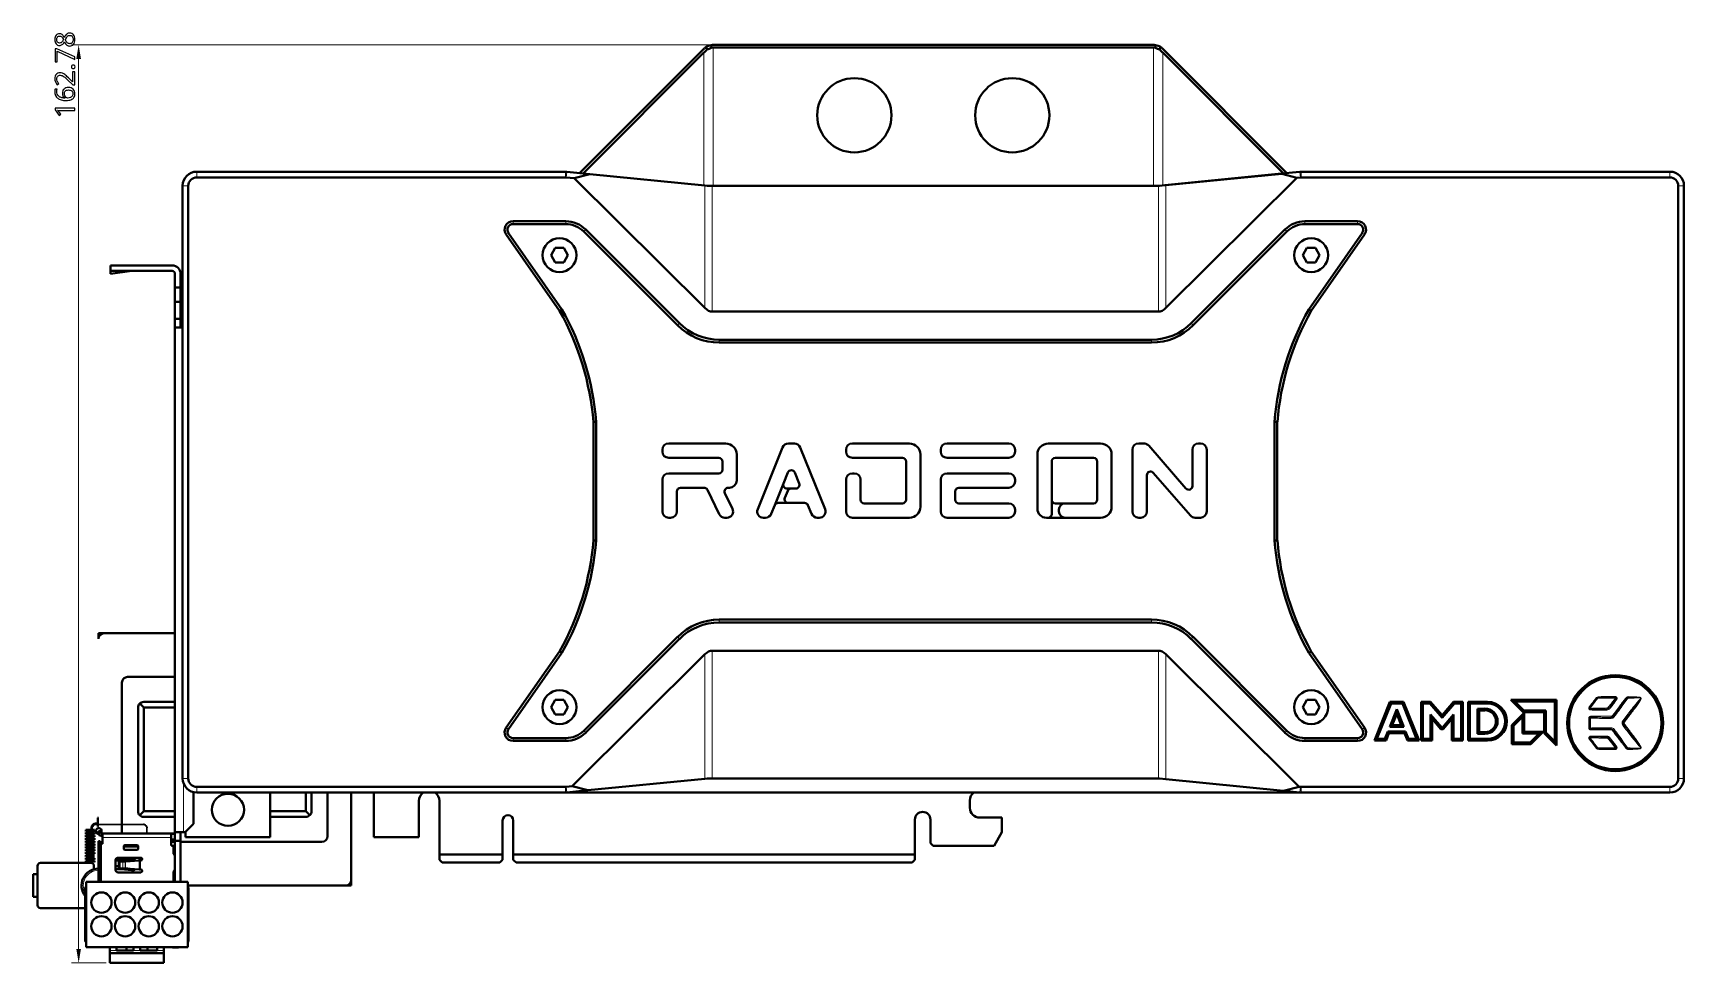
# Model space of a CAD drawing. Header units: millimetres. Extents: x 15 to 307, y 23 to 188.
import ezdxf

# ---------------------------------------------------------------- set-up
doc = ezdxf.new("R2010")
doc.units = ezdxf.units.MM
doc.header["$LTSCALE"] = 12.7
for name, color, linetype, lineweight in [('ANNOTATION_TEXT', 7, 'Continuous', 25), ('TANGENT_LINES', 7, 'Continuous', 15), ('Visible', 7, 'Continuous', 40)]:
    doc.layers.add(name, color=color, linetype=linetype, lineweight=lineweight)

msp = doc.modelspace()

# ---------------------------------------------------------------- linework, layer by layer
at = {"layer": 'ANNOTATION_TEXT', "color": 7, "lineweight": 13}
for p, q in [((134.71, 186.05), (21.48, 186.05)), ((22.73, 25.78), (22.73, 183.55)), ((27.63, 23.28), (21.48, 23.28))]:
    msp.add_line(p, q, dxfattribs=at)
at = {"layer": 'ANNOTATION_TEXT', "color": 7, "linetype": 'Continuous'}
for points in [[(18.5, 186.98), (18.51, 186.75), (18.55, 186.55), (18.55, 186.55), (18.62, 186.38), (18.72, 186.22), (18.72, 186.22), (18.84, 186.1), (18.99, 186.01), (18.99, 186.01), (19.15, 185.95), (19.32, 185.94), (19.32, 185.94), (19.46, 185.95), (19.58, 185.97), (19.58, 185.97), (19.7, 186.02), (19.81, 186.08), (19.81, 186.08), (19.91, 186.16), (20.02, 186.27), (20.11, 186.4), (20.21, 186.55), (20.21, 186.55), (20.3, 186.38), (20.39, 186.23), (20.5, 186.11), (20.61, 186), (20.61, 186), (20.73, 185.92), (20.86, 185.87), (20.86, 185.87), (21, 185.84), (21.14, 185.83), (21.14, 185.83), (21.36, 185.84), (21.54, 185.9), (21.54, 185.9), (21.7, 186), (21.84, 186.13), (21.84, 186.13), (21.94, 186.3), (22.02, 186.5), (22.02, 186.5), (22.06, 186.73), (22.08, 186.99), (22.08, 186.99), (22.06, 187.24), (22.01, 187.47), (22.01, 187.47), (21.93, 187.66), (21.82, 187.83), (21.82, 187.83), (21.68, 187.96), (21.52, 188.06), (21.52, 188.06), (21.33, 188.12), (21.13, 188.14), (21.13, 188.14), (20.99, 188.12), (20.86, 188.09), (20.86, 188.09), (20.73, 188.03), (20.61, 187.96), (20.61, 187.96), (20.5, 187.85), (20.4, 187.72), (20.29, 187.55), (20.19, 187.36), (20.19, 187.36), (20.09, 187.52), (20, 187.66), (19.9, 187.77), (19.8, 187.86), (19.8, 187.86), (19.69, 187.93), (19.58, 187.98), (19.58, 187.98), (19.46, 188.01), (19.33, 188.02), (19.33, 188.02), (19.14, 188.01), (18.98, 187.95), (18.98, 187.95), (18.84, 187.86), (18.72, 187.74), (18.72, 187.74), (18.62, 187.58), (18.55, 187.41), (18.55, 187.41), (18.51, 187.2), (18.5, 186.98), (18.5, 186.98)], [(18.84, 186.97), (18.85, 187.11), (18.88, 187.23), (18.88, 187.23), (18.92, 187.34), (18.98, 187.43), (18.98, 187.43), (19.05, 187.5), (19.14, 187.56), (19.14, 187.56), (19.23, 187.59), (19.35, 187.6), (19.35, 187.6), (19.45, 187.59), (19.55, 187.56), (19.55, 187.56), (19.64, 187.52), (19.72, 187.46), (19.72, 187.46), (19.8, 187.38), (19.88, 187.28), (19.95, 187.15), (20.02, 187), (20.02, 187), (19.96, 186.87), (19.91, 186.77), (19.86, 186.68), (19.82, 186.61), (19.82, 186.61), (19.72, 186.5), (19.61, 186.42), (19.61, 186.42), (19.49, 186.38), (19.35, 186.36), (19.35, 186.36), (19.24, 186.37), (19.14, 186.4), (19.14, 186.4), (19.05, 186.45), (18.98, 186.53), (18.98, 186.53), (18.92, 186.62), (18.88, 186.72), (18.88, 186.72), (18.85, 186.84), (18.84, 186.97), (18.84, 186.97)], [(21.15, 186.24), (21.03, 186.25), (20.92, 186.28), (20.92, 186.28), (20.81, 186.33), (20.71, 186.4), (20.71, 186.4), (20.63, 186.49), (20.54, 186.61), (20.46, 186.74), (20.39, 186.91), (20.39, 186.91), (20.47, 187.11), (20.55, 187.28), (20.64, 187.42), (20.72, 187.53), (20.72, 187.53), (20.82, 187.61), (20.92, 187.67), (20.92, 187.67), (21.02, 187.7), (21.13, 187.72), (21.13, 187.72), (21.27, 187.7), (21.39, 187.67), (21.39, 187.67), (21.49, 187.61), (21.58, 187.52), (21.58, 187.52), (21.65, 187.41), (21.7, 187.29), (21.7, 187.29), (21.73, 187.14), (21.74, 186.98), (21.74, 186.98), (21.73, 186.82), (21.7, 186.67), (21.7, 186.67), (21.65, 186.55), (21.58, 186.44), (21.58, 186.44), (21.49, 186.35), (21.39, 186.29), (21.39, 186.29), (21.28, 186.26), (21.15, 186.24), (21.15, 186.24)], [(22.03, 183.46), (22.03, 183.93), (18.88, 185.35), (18.55, 185.35), (18.55, 183.01), (18.94, 183.01), (18.94, 184.89), (22.03, 183.46)], [(21.77, 181.84), (21.91, 181.86), (21.91, 181.86), (21.96, 181.88), (22.01, 181.91), (22.01, 181.91), (22.05, 181.96), (22.08, 182.01), (22.08, 182.01), (22.1, 182.13), (22.1, 182.13), (22.08, 182.26), (22.08, 182.26), (22.05, 182.32), (22.01, 182.36), (22.01, 182.36), (21.91, 182.42), (21.91, 182.42), (21.77, 182.44), (21.77, 182.44), (21.69, 182.44), (21.63, 182.42), (21.63, 182.42), (21.53, 182.36), (21.53, 182.36), (21.46, 182.26), (21.46, 182.26), (21.44, 182.13), (21.44, 182.13), (21.46, 182.01), (21.46, 182.01), (21.53, 181.91), (21.53, 181.91), (21.63, 181.86), (21.63, 181.86), (21.77, 181.84), (21.77, 181.84)], [(22.03, 181.23), (21.64, 181.23), (21.64, 179.47), (21.62, 179.47), (20.9, 180.2), (20.72, 180.38), (20.56, 180.54), (20.42, 180.66), (20.3, 180.76), (20.3, 180.76), (20.08, 180.9), (19.87, 181.01), (19.87, 181.01), (19.65, 181.07), (19.42, 181.09), (19.42, 181.09), (19.22, 181.07), (19.04, 181.02), (19.04, 181.02), (18.88, 180.93), (18.75, 180.81), (18.75, 180.81), (18.64, 180.65), (18.56, 180.47), (18.56, 180.47), (18.51, 180.27), (18.5, 180.04), (18.5, 180.04), (18.52, 179.75), (18.6, 179.48), (18.6, 179.48), (18.73, 179.22), (18.91, 178.97), (18.91, 178.97), (19.19, 179.2), (19.11, 179.31), (19.03, 179.43), (18.98, 179.53), (18.93, 179.63), (18.93, 179.63), (18.88, 179.83), (18.86, 180.04), (18.86, 180.04), (18.87, 180.17), (18.9, 180.29), (18.9, 180.29), (18.95, 180.4), (19.02, 180.49), (19.02, 180.49), (19.1, 180.56), (19.2, 180.61), (19.2, 180.61), (19.32, 180.64), (19.45, 180.65), (19.45, 180.65), (19.64, 180.63), (19.81, 180.58), (19.81, 180.58), (19.98, 180.5), (20.15, 180.39), (20.15, 180.39), (20.26, 180.3), (20.39, 180.18), (20.56, 180.03), (20.75, 179.84), (20.75, 179.84), (21.67, 178.93), (22.03, 178.93), (22.03, 181.23)], [(20.54, 176.17), (20.77, 176.18), (20.99, 176.21), (21.19, 176.25), (21.37, 176.32), (21.37, 176.32), (21.53, 176.4), (21.68, 176.49), (21.68, 176.49), (21.8, 176.6), (21.9, 176.73), (21.9, 176.73), (21.98, 176.87), (22.03, 177.02), (22.03, 177.02), (22.07, 177.18), (22.08, 177.36), (22.08, 177.36), (22.06, 177.6), (22, 177.81), (22, 177.81), (21.9, 178), (21.76, 178.17), (21.76, 178.17), (21.59, 178.3), (21.39, 178.39), (21.39, 178.39), (21.17, 178.45), (20.91, 178.47), (20.91, 178.47), (20.68, 178.45), (20.47, 178.4), (20.47, 178.4), (20.29, 178.31), (20.14, 178.2), (20.14, 178.2), (20.01, 178.05), (19.92, 177.87), (19.92, 177.87), (19.87, 177.68), (19.85, 177.45), (19.85, 177.45), (19.86, 177.32), (19.88, 177.19), (19.91, 177.07), (19.95, 176.97), (19.95, 176.97), (20.01, 176.87), (20.08, 176.78), (20.08, 176.78), (20.16, 176.7), (20.26, 176.63), (20.26, 176.63), (20.26, 176.6), (20.08, 176.61), (19.92, 176.63), (19.77, 176.66), (19.63, 176.7), (19.63, 176.7), (19.5, 176.74), (19.38, 176.79), (19.28, 176.86), (19.19, 176.92), (19.19, 176.92), (19.04, 177.09), (18.93, 177.28), (18.93, 177.28), (18.87, 177.51), (18.85, 177.78), (18.85, 177.78), (18.86, 178), (18.91, 178.2), (18.91, 178.2), (18.54, 178.2), (18.52, 178.11), (18.51, 178.01), (18.5, 177.9), (18.5, 177.77), (18.5, 177.77), (18.5, 177.57), (18.53, 177.39), (18.57, 177.22), (18.62, 177.07), (18.62, 177.07), (18.7, 176.92), (18.78, 176.79), (18.89, 176.67), (19.01, 176.57), (19.01, 176.57), (19.14, 176.48), (19.3, 176.39), (19.46, 176.33), (19.65, 176.27), (19.65, 176.27), (19.85, 176.23), (20.06, 176.2), (20.29, 176.18), (20.54, 176.17), (20.54, 176.17)], [(21.72, 177.35), (21.71, 177.25), (21.69, 177.15), (21.69, 177.15), (21.65, 177.05), (21.6, 176.97), (21.6, 176.97), (21.53, 176.88), (21.46, 176.81), (21.46, 176.81), (21.37, 176.75), (21.27, 176.7), (21.27, 176.7), (21.06, 176.63), (20.82, 176.61), (20.82, 176.61), (20.66, 176.63), (20.66, 176.63), (20.51, 176.71), (20.51, 176.71), (20.37, 176.83), (20.27, 176.98), (20.27, 176.98), (20.21, 177.17), (20.19, 177.37), (20.19, 177.37), (20.2, 177.52), (20.23, 177.65), (20.23, 177.65), (20.29, 177.77), (20.37, 177.87), (20.37, 177.87), (20.48, 177.94), (20.6, 178), (20.6, 178), (20.74, 178.03), (20.91, 178.04), (20.91, 178.04), (21.09, 178.03), (21.25, 178), (21.25, 178), (21.39, 177.94), (21.51, 177.86), (21.51, 177.86), (21.6, 177.76), (21.67, 177.64), (21.67, 177.64), (21.71, 177.51), (21.72, 177.35), (21.72, 177.35)], [(22.03, 174.84), (18.55, 174.84), (18.55, 174.49), (19.28, 173.54), (19.57, 173.77), (19.34, 174.05), (19.13, 174.3), (19.13, 174.3), (18.99, 174.44), (18.99, 174.44), (19.28, 174.43), (19.59, 174.42), (19.59, 174.42), (22.03, 174.42), (22.03, 174.84)]]:
    msp.add_lwpolyline(points, close=True, dxfattribs=at)
at = {"layer": 'ANNOTATION_TEXT', "color": 7}
for points in [[(23.14, 183.55), (22.31, 183.55), (22.73, 186.05)], [(22.31, 25.78), (23.14, 25.78), (22.73, 23.28)]]:
    msp.add_solid(points, dxfattribs=at)
at = {"layer": 'TANGENT_LINES'}
for p, q in [((133.61, 184.67), (133.61, 161.12)), ((135.24, 161.05), (135.24, 185.55)), ((213.31, 185.55), (213.31, 161.05)), ((214.94, 161.12), (214.94, 184.67)), ((41.17, 161.05), (42.17, 161.05)), ((43.67, 163.55), (43.67, 162.55)), ((109.05, 162.55), (109.05, 163.55)), ((109.3, 163.54), (109.2, 162.55)), ((133.75, 161.11), (133.75, 139.4)), ((135.08, 138.76), (135.08, 161.05)), ((214.19, 161.05), (214.19, 138.76)), ((215.51, 139.4), (215.51, 161.18)), ((239.25, 163.54), (239.35, 162.55)), ((239.5, 163.55), (239.5, 162.55)), ((304.87, 163.55), (304.87, 162.55)), ((307.37, 161.05), (306.37, 161.05)), ((98.52, 152.39), (98.93, 152.68)), ((99.75, 154.76), (99.75, 154.26)), ((109.1, 154.76), (109.1, 154.26)), ((112.64, 153.29), (112.29, 152.94)), ((236.62, 153.29), (236.98, 152.94)), ((240.16, 154.76), (240.16, 154.26)), ((249.51, 154.76), (249.51, 154.26)), ((250.74, 152.39), (250.33, 152.68)), ((129.25, 136.68), (128.89, 136.33)), ((220.02, 136.68), (220.37, 136.33)), ((136.32, 133.76), (136.32, 133.26)), ((212.95, 133.76), (212.95, 133.26)), ((136.32, 83.64), (136.32, 84.14)), ((212.95, 83.64), (212.95, 84.14)), ((129.25, 80.72), (128.89, 81.07)), ((220.02, 80.72), (220.37, 81.07)), ((133.75, 78), (133.75, 55.95)), ((135.08, 56), (135.08, 78.64)), ((214.19, 78.64), (214.19, 56)), ((215.51, 55.88), (215.51, 78)), ((292.29, 70.23), (292.3, 70.35)), ((297.59, 70.22), (297.59, 70.35)), ((299.55, 70.33), (299.55, 70.29)), ((272.09, 68.21), (272.09, 68.36)), ((272.09, 68.06), (272.09, 68.21)), ((272.53, 69.41), (272.53, 69.56)), ((272.53, 69.26), (272.53, 69.41)), ((290.79, 68.5), (290.69, 68.57)), ((290.83, 68.41), (290.84, 68.27)), ((291.96, 70.07), (291.87, 70.14)), ((292.3, 68.28), (292.3, 68.46)), ((293.69, 68.48), (293.7, 68.29)), ((293.96, 68.61), (294.11, 68.5)), ((294.82, 69.71), (294.96, 69.61)), ((296.48, 69.22), (296.62, 69.12)), ((297.28, 70.05), (297.16, 70.14)), ((297.98, 68.09), (298.12, 67.98)), ((299.64, 70.1), (299.68, 70.06)), ((98.52, 65.01), (98.93, 64.72)), ((112.64, 64.11), (112.29, 64.46)), ((236.62, 64.11), (236.98, 64.46)), ((250.74, 65.01), (250.33, 64.72)), ((290.8, 66.66), (290.65, 66.66)), ((290.8, 64.96), (290.65, 64.96)), ((290.83, 66.69), (290.84, 66.85)), ((290.83, 64.93), (290.84, 64.77)), ((291.69, 66.66), (291.7, 66.84)), ((291.7, 64.78), (291.69, 64.96)), ((294.44, 66.63), (294.44, 66.82)), ((294.44, 64.99), (294.44, 64.8)), ((294.99, 66.9), (294.84, 67.01)), ((294.99, 64.72), (294.84, 64.6)), ((296.53, 66.22), (296.68, 66.11)), ((296.53, 65.4), (296.68, 65.51)), ((99.75, 62.64), (99.75, 63.14)), ((109.1, 62.64), (109.1, 63.14)), ((240.16, 62.64), (240.16, 63.14)), ((249.51, 62.64), (249.51, 63.14)), ((272.09, 64.04), (272.09, 64.19)), ((272.09, 63.89), (272.09, 64.04)), ((272.53, 62.84), (272.53, 62.99)), ((272.53, 62.69), (272.53, 62.84)), ((290.79, 63.12), (290.69, 63.04)), ((290.83, 63.21), (290.84, 63.35)), ((291.96, 61.55), (291.87, 61.48)), ((292.3, 63.16), (292.3, 63.34)), ((293.7, 63.32), (293.69, 63.14)), ((294.11, 63.12), (293.96, 63.01)), ((294.96, 62.01), (294.82, 61.91)), ((295.18, 61.46), (295.31, 61.57)), ((296.62, 62.5), (296.48, 62.4)), ((297.28, 61.56), (297.16, 61.48)), ((298.12, 63.64), (297.98, 63.53)), ((299.64, 61.52), (299.68, 61.56)), ((292.29, 61.39), (292.3, 61.27)), ((295.16, 61.42), (295.16, 61.27)), ((297.59, 61.4), (297.59, 61.27)), ((299.55, 61.33), (299.55, 61.29)), ((41.17, 56), (42.17, 56)), ((307.37, 56), (306.37, 56)), ((41.3, 46.46), (41.3, 55.22)), ((43.67, 53.5), (43.67, 54.5)), ((109.05, 53.5), (109.05, 54.5)), ((109.3, 53.52), (109.2, 54.51)), ((239.25, 53.52), (239.35, 54.51)), ((239.5, 53.5), (239.5, 54.5)), ((304.87, 53.5), (304.87, 54.5)), ((24.39, 46.86), (23.98, 46.86)), ((24.39, 46.65), (24.39, 46.86)), ((24.57, 46.86), (24.39, 46.86)), ((24.66, 46.86), (24.57, 46.86)), ((24.57, 46.65), (24.57, 46.86)), ((24.66, 46.65), (24.66, 46.86)), ((24.86, 46.86), (24.66, 46.86)), ((24.86, 46.88), (24.86, 46.86)), ((25.51, 46.86), (24.86, 46.86)), ((24.86, 46.65), (24.86, 46.86)), ((25.01, 47.3), (25, 47.3)), ((25.01, 47.3), (25.01, 41)), ((25.1, 47.3), (25.01, 47.3)), ((25.1, 40.98), (25.1, 47.3)), ((25.2, 47.3), (25.1, 47.3)), ((25.15, 47.64), (25.14, 47.65)), ((25.35, 47.85), (25.15, 47.64)), ((25.22, 47.57), (25.15, 47.64)), ((25.2, 47.3), (25.2, 40.92)), ((25.22, 47.57), (25.42, 47.78)), ((25.29, 47.5), (25.22, 47.57)), ((25.49, 47.71), (25.29, 47.5)), ((25.35, 47.85), (25.35, 47.86)), ((25.42, 47.78), (25.35, 47.85)), ((25.49, 47.71), (25.42, 47.78)), ((25.69, 47.99), (25.69, 48)), ((25.69, 47.89), (25.69, 47.99)), ((26.24, 47.99), (25.69, 47.99)), ((25.69, 47.89), (34.28, 47.89)), ((25.69, 47.79), (25.69, 47.89)), ((34.28, 47.79), (25.69, 47.79)), ((26.13, 48.14), (26.11, 48.14)), ((26.13, 49.02), (26.13, 48.61)), ((26.13, 48.61), (26.24, 48.61)), ((26.13, 48.61), (26.13, 48.43)), ((26.13, 48.43), (26.24, 48.43)), ((26.13, 48.43), (26.13, 48.33)), ((26.13, 48.33), (26.24, 48.33)), ((26.13, 48.33), (26.13, 48.14)), ((26.13, 48.14), (26.24, 48.14)), ((26.13, 48.14), (26.13, 47.46)), ((34.28, 47.89), (34.28, 47.99)), ((34.28, 47.79), (34.28, 47.89)), ((34.55, 47.78), (34.48, 47.71)), ((34.69, 47.5), (34.48, 47.71)), ((34.55, 47.78), (34.62, 47.85)), ((34.55, 47.78), (34.76, 47.57)), ((34.76, 47.57), (34.69, 47.5)), ((34.76, 47.57), (34.83, 47.64)), ((34.77, 46.21), (34.77, 47.3)), ((34.87, 47.3), (34.77, 47.3)), ((34.87, 47.3), (34.97, 47.3)), ((34.87, 47.3), (34.87, 46.21)), ((23.98, 46.65), (24.39, 46.65)), ((24.39, 46.36), (23.98, 46.36)), ((23.98, 46.15), (24.39, 46.15)), ((24.39, 45.86), (23.98, 45.86)), ((23.98, 45.65), (24.39, 45.65)), ((24.39, 45.36), (23.98, 45.36)), ((23.98, 45.15), (24.39, 45.15)), ((24.39, 44.86), (23.98, 44.86)), ((23.98, 44.65), (24.39, 44.65)), ((24.39, 44.36), (23.98, 44.36)), ((23.98, 44.15), (24.39, 44.15)), ((24.39, 46.65), (24.57, 46.65)), ((24.39, 46.15), (24.39, 46.36)), ((24.57, 46.36), (24.39, 46.36)), ((24.39, 46.15), (24.57, 46.15)), ((24.39, 45.65), (24.39, 45.86)), ((24.57, 45.86), (24.39, 45.86)), ((24.39, 45.65), (24.57, 45.65)), ((24.39, 45.15), (24.39, 45.36)), ((24.57, 45.36), (24.39, 45.36)), ((24.39, 45.15), (24.57, 45.15)), ((24.39, 44.65), (24.39, 44.86)), ((24.57, 44.86), (24.39, 44.86)), ((24.39, 44.65), (24.57, 44.65)), ((24.39, 44.15), (24.39, 44.36)), ((24.57, 44.36), (24.39, 44.36)), ((24.39, 44.15), (24.57, 44.15)), ((24.94, 44.47), (24.53, 44.47)), ((24.57, 46.65), (24.66, 46.65)), ((24.57, 46.15), (24.57, 46.36)), ((24.66, 46.36), (24.57, 46.36)), ((24.57, 46.15), (24.66, 46.15)), ((24.66, 45.86), (24.57, 45.86)), ((24.57, 45.65), (24.57, 45.86)), ((24.57, 45.65), (24.66, 45.65)), ((24.57, 45.15), (24.57, 45.36)), ((24.66, 45.36), (24.57, 45.36)), ((24.57, 45.15), (24.66, 45.15)), ((24.66, 44.86), (24.57, 44.86)), ((24.57, 44.65), (24.57, 44.86)), ((24.57, 44.65), (24.66, 44.65)), ((24.57, 44.15), (24.57, 44.36)), ((24.66, 44.36), (24.57, 44.36)), ((24.57, 44.15), (24.66, 44.15)), ((24.66, 46.65), (24.86, 46.65)), ((24.66, 46.15), (24.66, 46.36)), ((24.86, 46.36), (24.66, 46.36)), ((24.66, 46.15), (24.86, 46.15)), ((24.66, 45.65), (24.66, 45.86)), ((24.86, 45.86), (24.66, 45.86)), ((24.66, 45.65), (24.86, 45.65)), ((24.66, 45.15), (24.66, 45.36)), ((24.86, 45.36), (24.66, 45.36)), ((24.66, 45.15), (24.86, 45.15)), ((24.66, 44.65), (24.66, 44.86)), ((24.86, 44.86), (24.66, 44.86)), ((24.66, 44.65), (24.86, 44.65)), ((24.66, 44.15), (24.66, 44.36)), ((24.86, 44.36), (24.66, 44.36)), ((24.66, 44.15), (24.86, 44.15)), ((24.86, 46.65), (25.51, 46.65)), ((24.86, 46.65), (24.86, 46.63)), ((24.86, 46.38), (24.86, 46.36)), ((24.86, 46.15), (24.86, 46.36)), ((25.51, 46.36), (24.86, 46.36)), ((24.86, 46.15), (25.51, 46.15)), ((24.86, 46.15), (24.86, 46.13)), ((24.86, 45.88), (24.86, 45.86)), ((24.86, 45.65), (24.86, 45.86)), ((25.51, 45.86), (24.86, 45.86)), ((24.86, 45.65), (25.51, 45.65)), ((24.86, 45.65), (24.86, 45.63)), ((24.86, 45.38), (24.86, 45.36)), ((24.86, 45.15), (24.86, 45.36)), ((25.51, 45.36), (24.86, 45.36)), ((24.86, 45.15), (25.51, 45.15)), ((24.86, 45.15), (24.86, 45.13)), ((24.86, 44.88), (24.86, 44.86)), ((24.86, 44.65), (24.86, 44.86)), ((25.51, 44.86), (24.86, 44.86)), ((24.86, 44.65), (25.51, 44.65)), ((24.86, 44.65), (24.86, 44.63)), ((24.86, 44.38), (24.86, 44.36)), ((24.86, 44.15), (24.86, 44.36)), ((25.51, 44.36), (24.86, 44.36)), ((24.86, 44.15), (25.51, 44.15)), ((24.86, 44.15), (24.86, 44.13)), ((25, 44.47), (24.94, 44.47)), ((24.94, 44.38), (24.94, 44.47)), ((26.64, 46.37), (26.24, 46.37)), ((26.24, 44.11), (26.64, 44.11)), ((26.94, 44.79), (26.27, 44.79)), ((26.74, 44.41), (26.74, 37.68)), ((39.13, 45.51), (26.94, 45.51)), ((32.32, 43.92), (32.32, 44.16)), ((24.39, 43.86), (23.98, 43.86)), ((23.98, 43.65), (24.39, 43.65)), ((24.39, 43.36), (23.98, 43.36)), ((23.98, 43.15), (24.39, 43.15)), ((24.39, 42.86), (23.98, 42.86)), ((23.98, 42.65), (24.39, 42.65)), ((24.39, 42.36), (23.98, 42.36)), ((23.98, 42.15), (24.39, 42.15)), ((24.39, 41.86), (23.98, 41.86)), ((23.98, 41.65), (24.39, 41.65)), ((24.39, 41.36), (23.98, 41.36)), ((23.98, 41.15), (24.39, 41.15)), ((24.39, 43.65), (24.39, 43.86)), ((24.57, 43.86), (24.39, 43.86)), ((24.39, 43.65), (24.57, 43.65)), ((24.39, 43.15), (24.39, 43.36)), ((24.57, 43.36), (24.39, 43.36)), ((24.39, 43.15), (24.57, 43.15)), ((24.39, 42.65), (24.39, 42.86)), ((24.57, 42.86), (24.39, 42.86)), ((24.39, 42.65), (24.57, 42.65)), ((24.39, 42.15), (24.39, 42.36)), ((24.57, 42.36), (24.39, 42.36)), ((24.39, 42.15), (24.57, 42.15)), ((24.39, 41.65), (24.39, 41.86)), ((24.57, 41.86), (24.39, 41.86)), ((24.39, 41.65), (24.57, 41.65)), ((24.39, 41.15), (24.39, 41.36)), ((24.57, 41.36), (24.39, 41.36)), ((24.39, 41.15), (24.57, 41.15)), ((24.53, 42.54), (24.94, 42.54)), ((24.94, 42.07), (24.53, 42.07)), ((24.57, 43.65), (24.57, 43.86)), ((24.66, 43.86), (24.57, 43.86)), ((24.57, 43.65), (24.66, 43.65)), ((24.57, 43.15), (24.57, 43.36)), ((24.66, 43.36), (24.57, 43.36)), ((24.57, 43.15), (24.66, 43.15)), ((24.66, 42.86), (24.57, 42.86)), ((24.57, 42.65), (24.57, 42.86)), ((24.57, 42.65), (24.66, 42.65)), ((24.66, 42.36), (24.57, 42.36)), ((24.57, 42.15), (24.57, 42.36)), ((24.57, 42.15), (24.66, 42.15)), ((24.66, 41.86), (24.57, 41.86)), ((24.57, 41.65), (24.57, 41.86)), ((24.57, 41.65), (24.66, 41.65)), ((24.66, 41.36), (24.57, 41.36)), ((24.57, 41.15), (24.57, 41.36)), ((24.57, 41.15), (24.66, 41.15)), ((24.66, 43.65), (24.66, 43.86)), ((24.86, 43.86), (24.66, 43.86)), ((24.66, 43.65), (24.86, 43.65)), ((24.66, 43.15), (24.66, 43.36)), ((24.86, 43.36), (24.66, 43.36)), ((24.66, 43.15), (24.86, 43.15)), ((24.66, 42.65), (24.66, 42.86)), ((24.86, 42.86), (24.66, 42.86)), ((24.66, 42.65), (24.86, 42.65)), ((24.66, 42.15), (24.66, 42.36)), ((24.86, 42.36), (24.66, 42.36)), ((24.66, 42.15), (24.86, 42.15)), ((24.66, 41.65), (24.66, 41.86)), ((24.86, 41.86), (24.66, 41.86)), ((24.66, 41.65), (24.86, 41.65)), ((24.66, 41.15), (24.66, 41.36)), ((24.86, 41.36), (24.66, 41.36)), ((24.66, 41.15), (24.86, 41.15)), ((24.86, 43.88), (24.86, 43.86)), ((24.86, 43.65), (24.86, 43.86)), ((25.51, 43.86), (24.86, 43.86)), ((24.86, 43.65), (25.51, 43.65)), ((24.86, 43.65), (24.86, 43.63)), ((24.86, 43.38), (24.86, 43.36)), ((24.86, 43.15), (24.86, 43.36)), ((25.51, 43.36), (24.86, 43.36)), ((24.86, 43.15), (25.51, 43.15)), ((24.86, 43.15), (24.86, 43.13)), ((24.86, 42.88), (24.86, 42.86)), ((24.86, 42.65), (24.86, 42.86)), ((25.51, 42.86), (24.86, 42.86)), ((24.86, 42.65), (25.51, 42.65)), ((24.86, 42.65), (24.86, 42.63)), ((24.86, 42.38), (24.86, 42.36)), ((24.86, 42.15), (24.86, 42.36)), ((25.51, 42.36), (24.86, 42.36)), ((24.86, 42.15), (25.51, 42.15)), ((24.86, 42.15), (24.86, 42.13)), ((24.86, 41.88), (24.86, 41.86)), ((24.86, 41.65), (24.86, 41.86)), ((25.51, 41.86), (24.86, 41.86)), ((24.86, 41.65), (25.51, 41.65)), ((24.86, 41.65), (24.86, 41.63)), ((24.86, 41.38), (24.86, 41.36)), ((24.86, 41.15), (24.86, 41.36)), ((25.51, 41.36), (24.86, 41.36)), ((24.86, 41.15), (25.51, 41.15)), ((24.86, 41.15), (24.86, 41.13)), ((24.94, 43.38), (24.94, 43.63)), ((24.94, 42.54), (24.94, 42.63)), ((24.94, 42.54), (25, 42.54)), ((25, 42.07), (24.94, 42.07)), ((24.94, 41.88), (24.94, 42.07)), ((24.94, 41.01), (24.94, 41.13)), ((29.27, 41.42), (29.27, 40.42)), ((30.59, 40.04), (30.59, 41.24)), ((30.96, 41.24), (30.96, 40.04)), ((31.05, 41.25), (31.05, 40.04)), ((31.08, 40.03), (31.08, 40.04)), ((29.46, 25.51), (28.26, 25.51)), ((33.66, 25.51), (32.46, 25.51)), ((37.86, 25.51), (36.66, 25.51))]:
    msp.add_line(p, q, dxfattribs=at)
msp.add_circle((295.19, 65.81), 8.07, dxfattribs=at)
for centre, radius, start, end in [((292.32, 69.78), 0.698, 92.0702, 141.7724), ((297.59, 69.81), 0.544, 90.0614, 142.2859), ((295.22, 199.66), 129.46, 268.7067, 269.9736), ((293.69, 68.83), 0.71, 270.2967, 322.6079), ((295.16, 70.17), 0.0239, 321.1146, 89.984), ((297.6, 69.83), 0.394, 91.4676, 144.6066), ((296.82, 240.15), 173.56, 268.0237, 268.3083), ((296.82, -108.53), 173.56, 91.6917, 91.9763), ((294.44, 67.31), 0.497, 270.2288, 322.7133), ((294.44, 67.32), 0.691, 270.2085, 322.7335), ((294.44, 64.3), 0.691, 37.2665, 89.7915), ((294.44, 64.3), 0.497, 37.2868, 89.7713), ((293.69, 62.79), 0.71, 37.3547, 89.6656), ((297.59, 61.81), 0.543, 217.6277, 270.0248), ((297.6, 61.79), 0.394, 215.3934, 268.5324), ((25.49, 47.3), 0.482, 135, 180), ((25.69, 47.51), 0.482, 90, 135), ((26.24, 37.01), 2.7, 90, 210.3787)]:
    msp.add_arc(centre, radius, start, end, dxfattribs=at)
at = {"layer": 'TANGENT_LINES', "extrusion": (0, 0, -1)}
for centre, major_axis, ratio, start_param, end_param in [((292.3, 70.47), (0.006, -0.2), 0.040431, 0.933022, 1.640532), ((290.59, 68.65), (0.16, -0.12), 0.007068, 0.90622, 1.649932), ((299.73, 70.02), (-0.179, 0.089), 0.084993, 1.279042, 1.603028), ((290.5, 64.96), (0.2, 0.001), 0.01221, 0.730487, 1.639739), ((290.84, 67), (0.003, -0.2), 0.063582, 0.675252, 1.589362), ((294.45, 67.01), (0, -0.2), 0.010968, 0.290766, 1.588415), ((294.68, 64.49), (0.16, 0.121), 0.010968, 0.290766, 1.588415), ((296.83, 65.99), (-0.16, 0.121), 0.016633, 0.304716, 1.588415), ((290.84, 63.49), (0.006, -0.2), 0.064817, 0.772266, 1.538571), ((291.78, 61.42), (0.158, 0.123), 0.020028, 0.960252, 1.650096), ((293.7, 63.51), (0, -0.2), 0.021945, 0.398662, 1.537022), ((294.26, 63.23), (0.16, 0.121), 0.021945, 1.60457, 2.742931), ((297.04, 61.39), (0.157, 0.124), 0.067609, 0.737154, 1.589908), ((297.59, 61.14), (-0.004, 0.2), 0.033835, 0.858548, 1.640137), ((299.54, 61.25), (-0.035, 0.197), 0.051306, 1.376068, 1.647923)]:
    msp.add_ellipse(centre, major_axis=major_axis, ratio=ratio, start_param=start_param, end_param=end_param, dxfattribs=at)
at = {"layer": 'TANGENT_LINES'}
for centre, major_axis, ratio, start_param, end_param in [((297.59, 70.48), (-0.004, -0.2), 0.033835, 0.858548, 1.640137), ((299.54, 70.37), (-0.035, -0.197), 0.051306, 1.376068, 1.647923), ((291.78, 70.2), (0.158, -0.123), 0.020028, 0.960252, 1.650096), ((293.7, 68.11), (0, 0.2), 0.021945, 0.398662, 1.537022), ((294.26, 68.39), (0.16, -0.121), 0.021945, 1.60457, 2.74293), ((295.1, 69.5), (0.16, -0.121), 0.042379, 1.60457, 2.617474), ((296.34, 69.32), (0.16, -0.121), 0.051231, 0.524358, 1.588415), ((297.04, 70.22), (0.157, -0.124), 0.067609, 0.737154, 1.589908), ((298.25, 67.87), (0.16, -0.121), 0.051231, 1.553178, 2.617235), ((290.5, 66.66), (0.2, -0.001), 0.01221, 0.730487, 1.639739), ((161.81, 65.81), (128.99, 0.5), 0.999999, 6.272726, 6.285936), ((290.84, 64.62), (0.003, 0.2), 0.063582, 0.675252, 1.589362), ((291.7, 67.01), (0, 0.2), 0.051231, 1.553178, 2.617235), ((291.7, 64.61), (0, 0.2), 0.051231, 0.524358, 1.588415), ((294.45, 64.61), (0, 0.2), 0.010968, 0.290766, 1.588415), ((294.68, 67.13), (0.16, -0.121), 0.010968, 0.290766, 1.588415), ((296.83, 65.63), (-0.16, -0.121), 0.016633, 0.304716, 1.588415), ((290.59, 62.97), (0.16, 0.12), 0.007068, 0.90622, 1.649932), ((295.1, 62.12), (-0.16, -0.121), 0.042379, 0.524117, 1.537022), ((296.34, 62.3), (-0.16, -0.121), 0.051231, 1.553178, 2.617235), ((298.25, 63.75), (-0.16, -0.121), 0.051231, 0.524358, 1.588415), ((299.73, 61.6), (-0.179, -0.089), 0.084993, 1.279042, 1.603028), ((292.3, 61.15), (0.006, 0.2), 0.040431, 0.933022, 1.640532), ((295.16, 61.12), (0, 0.2), 0.000516, 0.713149, 1.639711), ((24.39, 46.86), (0, 0.02), 0.087156, 0, 1.570796), ((24.58, 46.86), (0, 0.02), 0.976671, 0, 1.570796), ((24.68, 46.86), (0, 0.02), 0.976671, 0, 1.570796), ((26.13, 48.61), (0.02, 0), 0.087156, 1.570796, 3.141593), ((26.13, 48.41), (0.02, 0), 0.976671, 1.570796, 3.141593), ((26.13, 48.31), (0.02, 0), 0.976671, 1.570796, 3.141593), ((24.39, 46.65), (0, 0.02), 0.087156, 1.570796, 3.141593), ((24.39, 46.36), (0, 0.02), 0.087156, 0, 1.570796), ((24.39, 46.15), (0, 0.02), 0.087156, 1.570796, 3.141593), ((24.39, 45.86), (0, 0.02), 0.087156, 0, 1.570796), ((24.39, 45.65), (0, 0.02), 0.087156, 1.570796, 3.141593), ((24.39, 45.36), (0, 0.02), 0.087156, 0, 1.570796), ((24.39, 45.15), (0, 0.02), 0.087156, 1.570796, 3.141593), ((24.39, 44.86), (0, 0.02), 0.087156, 0, 1.570796), ((24.39, 44.65), (0, 0.02), 0.087156, 1.570796, 3.141593), ((24.39, 44.36), (0, 0.02), 0.087156, 0, 1.570796), ((24.39, 44.15), (0, 0.02), 0.087156, 1.570796, 3.141593), ((24.58, 46.65), (0, 0.02), 0.976671, 1.570796, 3.141593), ((24.58, 46.36), (0, 0.02), 0.976671, 0, 1.570796), ((24.58, 46.15), (0, 0.02), 0.976671, 1.570796, 3.141593), ((24.58, 45.86), (0, 0.02), 0.976671, 0, 1.570796), ((24.58, 45.65), (0, 0.02), 0.976671, 1.570796, 3.141593), ((24.58, 45.36), (0, 0.02), 0.976671, 0, 1.570796), ((24.58, 45.15), (0, 0.02), 0.976671, 1.570796, 3.141593), ((24.58, 44.86), (0, 0.02), 0.976671, 0, 1.570796), ((24.58, 44.65), (0, 0.02), 0.976671, 1.570796, 3.141593), ((24.58, 44.36), (0, 0.02), 0.976671, 0, 1.570796), ((24.58, 44.15), (0, 0.02), 0.976671, 1.570796, 3.141593), ((24.68, 46.65), (0, 0.02), 0.976671, 1.570796, 3.141593), ((24.68, 46.36), (0, 0.02), 0.976671, 0, 1.570796), ((24.68, 46.15), (0, 0.02), 0.976671, 1.570796, 3.141593), ((24.68, 45.86), (0, 0.02), 0.976671, 0, 1.570796), ((24.68, 45.65), (0, 0.02), 0.976671, 1.570796, 3.141593), ((24.68, 45.36), (0, 0.02), 0.976671, 0, 1.570796), ((24.68, 45.15), (0, 0.02), 0.976671, 1.570796, 3.141593), ((24.68, 44.86), (0, 0.02), 0.976671, 0, 1.570796), ((24.68, 44.65), (0, 0.02), 0.976671, 1.570796, 3.141593), ((24.68, 44.36), (0, 0.02), 0.976671, 0, 1.570796), ((24.68, 44.15), (0, 0.02), 0.976671, 1.570796, 3.141593), ((24.94, 44.47), (0, 0.02), 0.087156, 0, 1.570796), ((24.94, 44.14), (0, 0.02), 0.087156, 2.094395, 3.141593), ((24.39, 43.86), (0, 0.02), 0.087156, 0, 1.570796), ((24.39, 43.65), (0, 0.02), 0.087156, 1.570796, 3.141593), ((24.39, 43.36), (0, 0.02), 0.087156, 0, 1.570796), ((24.39, 43.15), (0, 0.02), 0.087156, 1.570796, 3.141593), ((24.39, 42.86), (0, 0.02), 0.087156, 0, 1.570796), ((24.39, 42.65), (0, 0.02), 0.087156, 1.570796, 3.141593), ((24.39, 42.36), (0, 0.02), 0.087156, 0, 1.570796), ((24.39, 42.15), (0, 0.02), 0.087156, 1.570796, 3.141593), ((24.39, 41.86), (0, 0.02), 0.087156, 0, 1.570796), ((24.39, 41.65), (0, 0.02), 0.087156, 1.570796, 3.141593), ((24.39, 41.36), (0, 0.02), 0.087156, 0, 1.570796), ((24.39, 41.15), (0, 0.02), 0.087156, 1.570796, 3.141593), ((24.58, 43.86), (0, 0.02), 0.976671, 0, 1.570796), ((24.58, 43.65), (0, 0.02), 0.976671, 1.570796, 3.141593), ((24.58, 43.36), (0, 0.02), 0.976671, 0, 1.570796), ((24.58, 43.15), (0, 0.02), 0.976671, 1.570796, 3.141593), ((24.58, 42.86), (0, 0.02), 0.976671, 0, 1.570796), ((24.58, 42.65), (0, 0.02), 0.976671, 1.570796, 3.141593), ((24.58, 42.36), (0, 0.02), 0.976671, 0, 1.570796), ((24.58, 42.15), (0, 0.02), 0.976671, 1.570796, 3.141593), ((24.58, 41.86), (0, 0.02), 0.976671, 0, 1.570796), ((24.58, 41.65), (0, 0.02), 0.976671, 1.570796, 3.141593), ((24.58, 41.36), (0, 0.02), 0.976671, 0, 1.570796), ((24.58, 41.15), (0, 0.02), 0.976671, 1.570796, 3.141593), ((24.68, 43.86), (0, 0.02), 0.976671, 0, 1.570796), ((24.68, 43.65), (0, 0.02), 0.976671, 1.570796, 3.141593), ((24.68, 43.36), (0, 0.02), 0.976671, 0, 1.570796), ((24.68, 43.15), (0, 0.02), 0.976671, 1.570796, 3.141593), ((24.68, 42.86), (0, 0.02), 0.976671, 0, 1.570796), ((24.68, 42.65), (0, 0.02), 0.976671, 1.570796, 3.141593), ((24.68, 42.36), (0, 0.02), 0.976671, 0, 1.570796), ((24.68, 42.15), (0, 0.02), 0.976671, 1.570796, 3.141593), ((24.68, 41.86), (0, 0.02), 0.976671, 0, 1.570796), ((24.68, 41.65), (0, 0.02), 0.976671, 1.570796, 3.141593), ((24.68, 41.36), (0, 0.02), 0.976671, 0, 1.570796), ((24.68, 41.15), (0, 0.02), 0.976671, 1.570796, 3.141593), ((24.94, 42.87), (0, 0.02), 0.087156, 0, 1.047198), ((24.94, 42.54), (0, 0.02), 0.087156, 1.570796, 3.141593), ((24.94, 42.07), (0, 0.02), 0.087156, 0, 1.570796)]:
    msp.add_ellipse(centre, major_axis=major_axis, ratio=ratio, start_param=start_param, end_param=end_param, dxfattribs=at)
for points, knots in [([(292.3, 70.35), (292.24, 70.34), (292.14, 70.33), (291.99, 70.26), (291.91, 70.18), (291.87, 70.14)], [0, 0, 0, 0, 0.331405, 0.659574, 1, 1, 1, 1]), ([(295.15, 70.51), (294.98, 70.51), (294.6, 70.51), (293.83, 70.51), (293.07, 70.5), (292.55, 70.49), (292.29, 70.48)], [0, 0, 0, 0, 0.219361, 0.479264, 0.73914, 1, 1, 1, 1]), ([(295.15, 70.35), (295.06, 70.35), (294.76, 70.35), (293.06, 70.35), (292.52, 70.35), (292.3, 70.35)], [0, 0, 0, 0, 0.217385, 0.683057, 1, 1, 1, 1]), ([(295.44, 69.97), (295.46, 70), (295.5, 70.06), (295.51, 70.18), (295.49, 70.26), (295.45, 70.36), (295.37, 70.45), (295.27, 70.5), (295.19, 70.51), (295.15, 70.51)], [0, 0, 0, 0, 0.144057, 0.29213, 0.416399, 0.558589, 0.706722, 0.854918, 1, 1, 1, 1]), ([(295.31, 70.05), (295.32, 70.07), (295.34, 70.1), (295.35, 70.17), (295.34, 70.21), (295.32, 70.27), (295.27, 70.31), (295.22, 70.34), (295.17, 70.35), (295.15, 70.35)], [0, 0, 0, 0, 0.143633, 0.291353, 0.415378, 0.557351, 0.705328, 0.853427, 1, 1, 1, 1]), ([(297.59, 70.49), (297.52, 70.49), (297.4, 70.48), (297.28, 70.43), (297.17, 70.37), (297.09, 70.29), (297.04, 70.24)], [0, 0, 0, 0, 0.285066, 0.50192, 0.72184, 1, 1, 1, 1]), ([(299.55, 70.38), (299.43, 70.4), (299.18, 70.43), (298.83, 70.45), (298.21, 70.48), (297.8, 70.49), (297.59, 70.49)], [0, 0, 0, 0, 0.21823, 0.431569, 0.714832, 1, 1, 1, 1]), ([(299.55, 70.33), (299.55, 70.33), (299.54, 70.33), (299.13, 70.34), (298.83, 70.34), (298.29, 70.35), (297.59, 70.35), (297.59, 70.35), (297.59, 70.35)], [0, 0, 0, 0, 0.002779, 0.219177, 0.431346, 0.713274, 0.997221, 1, 1, 1, 1]), ([(297.59, 70.22), (297.92, 70.23), (298.43, 70.24), (299.08, 70.26), (299.41, 70.27), (299.55, 70.29)], [0, 0, 0, 0, 0.0979316, 0.1538925, 0.1958631, 0.1958631, 0.1958631, 0.1958631]), ([(299.74, 70.03), (299.75, 70.04), (299.76, 70.06), (299.77, 70.14), (299.75, 70.23), (299.7, 70.3), (299.64, 70.36), (299.58, 70.37), (299.55, 70.38)], [0, 0, 0, 0, 0.104518, 0.277106, 0.461996, 0.643073, 0.823101, 1, 1, 1, 1]), ([(299.68, 70.06), (299.68, 70.06), (299.68, 70.06), (299.7, 70.08), (299.71, 70.13), (299.7, 70.19), (299.7, 70.2), (299.67, 70.27), (299.62, 70.3), (299.61, 70.31), (299.55, 70.33), (299.55, 70.33), (299.55, 70.33)], [0, 0, 0, 0, 0.004727, 0.092912, 0.241093, 0.38742, 0.457443, 0.620545, 0.765867, 0.838124, 0.99527, 1, 1, 1, 1]), ([(299.55, 70.29), (299.59, 70.29), (299.66, 70.25), (299.67, 70.16), (299.66, 70.12), (299.64, 70.1)], [0, 0, 0, 0, 0.01336491, 0.01909273, 0.02672982, 0.02672982, 0.02672982, 0.02672982]), ([(290.58, 68.66), (290.57, 68.64), (290.55, 68.61), (290.51, 68.51), (290.51, 68.4), (290.55, 68.29), (290.62, 68.2), (290.72, 68.14), (290.8, 68.14), (290.83, 68.13)], [0, 0, 0, 0, 0.10047, 0.251704, 0.401351, 0.551003, 0.702238, 0.853802, 1, 1, 1, 1]), ([(291.77, 70.22), (291.74, 70.17), (291.64, 70.06), (291.28, 69.58), (290.94, 69.14), (290.7, 68.82), (290.58, 68.66)], [0, 0, 0, 0, 0.158447, 0.438705, 0.718974, 1, 1, 1, 1]), ([(290.69, 68.57), (290.68, 68.55), (290.66, 68.52), (290.65, 68.45), (290.66, 68.41), (290.68, 68.35), (290.72, 68.31), (290.77, 68.28), (290.82, 68.27), (290.84, 68.27)], [0, 0, 0, 0, 0.152345, 0.29792, 0.414679, 0.559592, 0.704248, 0.850503, 1, 1, 1, 1]), ([(291.87, 70.14), (291.73, 69.95), (291.45, 69.58), (291.1, 69.11), (290.83, 68.76), (290.69, 68.57)], [0, 0, 0, 0, 0.344596, 0.660502, 1, 1, 1, 1]), ([(290.83, 68.41), (290.83, 68.41), (290.81, 68.41), (290.8, 68.42), (290.79, 68.43), (290.78, 68.45), (290.78, 68.46), (290.78, 68.48), (290.78, 68.49), (290.79, 68.5)], [0, 0, 0, 0, 0.144103, 0.288165, 0.430104, 0.572044, 0.693433, 0.848203, 1, 1, 1, 1]), ([(290.79, 68.5), (290.93, 68.68), (291.2, 69.04), (291.55, 69.51), (291.82, 69.88), (291.96, 70.07)], [0, 0, 0, 0, 0.339504, 0.655405, 1, 1, 1, 1]), ([(292.3, 68.46), (292.04, 68.45), (291.53, 68.44), (291.06, 68.42), (290.83, 68.41)], [0, 0, 0, 0, 0.51255, 1, 1, 1, 1]), ([(290.84, 68.27), (290.84, 68.26), (290.83, 68.24), (290.83, 68.21), (290.83, 68.17), (290.83, 68.14), (290.83, 68.13)], [0, 0, 0, 0, 0.231271, 0.478473, 0.736375, 1, 1, 1, 1]), ([(290.83, 68.13), (290.92, 68.13), (291.12, 68.12), (291.49, 68.12), (292.09, 68.12), (292.24, 68.12), (292.3, 68.12)], [0, 0, 0, 0, 0.220578, 0.486433, 0.811722, 1, 1, 1, 1]), ([(290.84, 68.27), (291.07, 68.27), (291.54, 68.27), (292.04, 68.28), (292.3, 68.28)], [0, 0, 0, 0, 0.487458, 1, 1, 1, 1]), ([(291.96, 70.07), (291.99, 70.1), (292.05, 70.17), (292.17, 70.22), (292.25, 70.23), (292.29, 70.23)], [0, 0, 0, 0, 0.340353, 0.669828, 1, 1, 1, 1]), ([(293.69, 68.48), (293.42, 68.47), (292.9, 68.47), (292.49, 68.46), (292.3, 68.46)], [0, 0, 0, 0, 0.536671, 1, 1, 1, 1]), ([(292.3, 68.28), (292.49, 68.28), (292.91, 68.29), (293.42, 68.29), (293.7, 68.29)], [0, 0, 0, 0, 0.463256, 1, 1, 1, 1]), ([(292.3, 68.28), (292.3, 68.27), (292.3, 68.25), (292.3, 68.21), (292.3, 68.17), (292.3, 68.13), (292.3, 68.12)], [0, 0, 0, 0, 0.215397, 0.460599, 0.725241, 1, 1, 1, 1]), ([(292.3, 68.12), (292.4, 68.12), (292.61, 68.12), (292.98, 68.12), (293.55, 68.12), (293.66, 68.12), (293.69, 68.12)], [0, 0, 0, 0, 0.238716, 0.513591, 0.841317, 1, 1, 1, 1]), ([(293.96, 68.61), (293.94, 68.59), (293.9, 68.54), (293.8, 68.49), (293.73, 68.48), (293.69, 68.48)], [0, 0, 0, 0, 0.326597, 0.666411, 1, 1, 1, 1]), ([(293.7, 68.29), (293.75, 68.3), (293.86, 68.31), (294.01, 68.39), (294.08, 68.46), (294.11, 68.5)], [0, 0, 0, 0, 0.334999, 0.671879, 1, 1, 1, 1]), ([(294.82, 69.71), (294.65, 69.5), (294.33, 69.09), (294.08, 68.76), (293.96, 68.61)], [0, 0, 0, 0, 0.536721, 1, 1, 1, 1]), ([(294.11, 68.5), (294.21, 68.63), (294.42, 68.9), (294.96, 69.6), (294.96, 69.61), (294.96, 69.61)], [0, 0, 0, 0, 0.460227, 0.993214, 1, 1, 1, 1]), ([(294.25, 68.39), (294.26, 68.41), (294.3, 68.45), (294.64, 68.9), (294.85, 69.19), (295.01, 69.4), (295.09, 69.51)], [0, 0, 0, 0, 0.112882, 0.440818, 0.721582, 1, 1, 1, 1]), ([(296.34, 69.33), (296.19, 69.13), (295.86, 68.69), (295.16, 67.76), (294.83, 67.33), (294.68, 67.13)], [0, 0, 0, 0, 0.311612, 0.690158, 1, 1, 1, 1]), ([(295.18, 70.16), (295.14, 70.11), (295.05, 70), (294.91, 69.82), (294.82, 69.71)], [0, 0, 0, 0, 0.418511, 1, 1, 1, 1]), ([(296.48, 69.22), (296.48, 69.22), (296.48, 69.22), (295.91, 68.44), (295.41, 67.78), (294.84, 67.01), (294.84, 67.01), (294.84, 67.01)], [0, 0, 0, 0, 0.002696, 0.312734, 0.689243, 0.997304, 1, 1, 1, 1]), ([(294.96, 69.61), (295.04, 69.71), (295.18, 69.89), (295.27, 70.01), (295.31, 70.05)], [0, 0, 0, 0, 0.579594, 1, 1, 1, 1]), ([(295.09, 69.51), (295.12, 69.54), (295.18, 69.62), (295.32, 69.8), (295.4, 69.91), (295.44, 69.97)], [0, 0, 0, 0, 0.287118, 0.65243, 1, 1, 1, 1]), ([(297.04, 70.24), (296.97, 70.14), (296.82, 69.95), (296.59, 69.66), (296.39, 69.39), (296.35, 69.34), (296.34, 69.33)], [0, 0, 0, 0, 0.288801, 0.593733, 0.866639, 1, 1, 1, 1]), ([(297.16, 70.14), (297.16, 70.14), (297.16, 70.14), (296.91, 69.81), (296.73, 69.55), (296.54, 69.3), (296.48, 69.22), (296.48, 69.22), (296.48, 69.22)], [0, 0, 0, 0, 0.003721, 0.290329, 0.593005, 0.863928, 0.996278, 1, 1, 1, 1]), ([(296.68, 66.11), (296.68, 66.11), (296.68, 66.11), (297.25, 66.85), (297.54, 67.23), (298.12, 67.98), (298.12, 67.98), (298.12, 67.98)], [0, 0, 0, 0, 0.002894, 0.332688, 0.665606, 0.997106, 1, 1, 1, 1]), ([(296.84, 65.99), (296.99, 66.2), (297.31, 66.61), (297.79, 67.25), (298.1, 67.67), (298.26, 67.88)], [0, 0, 0, 0, 0.33182, 0.666671, 1, 1, 1, 1]), ([(299.64, 70.1), (299.51, 69.96), (299.23, 69.63), (298.68, 68.96), (298.25, 68.43), (297.98, 68.09)], [0, 0, 0, 0, 0.0558633, 0.1303478, 0.2606956, 0.2606956, 0.2606956, 0.2606956]), ([(298.12, 67.98), (298.12, 67.98), (298.12, 67.98), (298.58, 68.57), (298.98, 69.1), (299.44, 69.69), (299.68, 70.06), (299.68, 70.06), (299.68, 70.06)], [0, 0, 0, 0, 0.002416, 0.252013, 0.530537, 0.810984, 0.997585, 1, 1, 1, 1]), ([(298.26, 67.88), (298.39, 68.04), (298.65, 68.4), (299.11, 69.02), (299.56, 69.7), (299.69, 69.94), (299.74, 70.03)], [0, 0, 0, 0, 0.250489, 0.530089, 0.811837, 1, 1, 1, 1]), ([(290.83, 67.01), (290.79, 67), (290.71, 66.99), (290.6, 66.92), (290.56, 66.88), (290.5, 66.78), (290.49, 66.7), (290.49, 66.66)], [0, 0, 0, 0, 0.217903, 0.429672, 0.579497, 0.789303, 1, 1, 1, 1]), ([(290.49, 66.66), (290.49, 66.62), (290.49, 66.48), (290.49, 65.69), (290.49, 65.2), (290.49, 64.96)], [0, 0, 0, 0, 0.189503, 0.593952, 1, 1, 1, 1]), ([(290.49, 64.96), (290.49, 64.93), (290.49, 64.88), (290.53, 64.78), (290.62, 64.69), (290.64, 64.67), (290.75, 64.62), (290.8, 64.61), (290.83, 64.61)], [0, 0, 0, 0, 0.150139, 0.34467, 0.539207, 0.637538, 0.832506, 1, 1, 1, 1]), ([(290.84, 66.85), (290.84, 66.85), (290.84, 66.85), (290.76, 66.84), (290.72, 66.8), (290.69, 66.78), (290.66, 66.73), (290.65, 66.66), (290.65, 66.66), (290.65, 66.66)], [0, 0, 0, 0, 0.006408, 0.220415, 0.430973, 0.578854, 0.785065, 0.993587, 1, 1, 1, 1]), ([(290.65, 66.66), (290.65, 66.66), (290.65, 66.66), (290.65, 66.42), (290.65, 65.82), (290.65, 64.96), (290.65, 64.96), (290.65, 64.96)], [0, 0, 0, 0, 0.003559, 0.191694, 0.593281, 0.996441, 1, 1, 1, 1]), ([(290.65, 64.96), (290.65, 64.96), (290.65, 64.96), (290.66, 64.91), (290.67, 64.86), (290.72, 64.81), (290.73, 64.8), (290.78, 64.77), (290.84, 64.77), (290.84, 64.77), (290.84, 64.77)], [0, 0, 0, 0, 0.005939, 0.154022, 0.347059, 0.539021, 0.635999, 0.829434, 0.994066, 1, 1, 1, 1]), ([(290.8, 66.66), (290.8, 66.67), (290.81, 66.68), (290.82, 66.69), (290.83, 66.69)], [0, 0, 0, 0, 0.00199967, 0.004665896, 0.004665896, 0.004665896, 0.004665896]), ([(290.83, 64.93), (290.82, 64.93), (290.81, 64.93), (290.8, 64.95), (290.8, 64.96)], [0, 0, 0, 0, 0.001999665, 0.004665885, 0.004665885, 0.004665885, 0.004665885]), ([(291.69, 67.01), (291.67, 67.01), (291.6, 67.01), (291.22, 67.01), (291.01, 67.01), (290.89, 67.01), (290.83, 67.01)], [0, 0, 0, 0, 0.161305, 0.506265, 0.769845, 1, 1, 1, 1]), ([(290.83, 64.61), (290.83, 64.61), (290.85, 64.61), (291.1, 64.61), (291.3, 64.61), (291.55, 64.61), (291.69, 64.61)], [0, 0, 0, 0, 0.081781, 0.357874, 0.633993, 1, 1, 1, 1]), ([(291.7, 66.84), (291.7, 66.84), (291.7, 66.84), (291.59, 66.84), (291.22, 66.84), (291.04, 66.84), (290.84, 66.85), (290.84, 66.85), (290.84, 66.85)], [0, 0, 0, 0, 0.004279, 0.164182, 0.506239, 0.767576, 0.995721, 1, 1, 1, 1]), ([(290.84, 64.77), (290.84, 64.77), (290.84, 64.77), (291.13, 64.77), (291.25, 64.78), (291.7, 64.78), (291.7, 64.78), (291.7, 64.78)], [0, 0, 0, 0, 0.004811, 0.311389, 0.605424, 0.995189, 1, 1, 1, 1]), ([(294.44, 67.01), (294.26, 67.01), (293.85, 67.01), (293.07, 67.01), (292.2, 67.01), (291.85, 67.01), (291.69, 67.01)], [0, 0, 0, 0, 0.231259, 0.50174, 0.785723, 1, 1, 1, 1]), ([(291.69, 64.61), (291.85, 64.61), (292.2, 64.61), (293.07, 64.61), (293.85, 64.61), (294.26, 64.61), (294.44, 64.61)], [0, 0, 0, 0, 0.214277, 0.49826, 0.768741, 1, 1, 1, 1]), ([(294.44, 66.82), (294.44, 66.82), (294.44, 66.82), (293.76, 66.82), (293.08, 66.82), (292.29, 66.83), (291.7, 66.84), (291.7, 66.84), (291.7, 66.84)], [0, 0, 0, 0, 0.002341, 0.232423, 0.501603, 0.784305, 0.997659, 1, 1, 1, 1]), ([(291.7, 64.78), (291.7, 64.78), (291.7, 64.78), (292.29, 64.79), (293.08, 64.8), (293.76, 64.8), (294.44, 64.8), (294.44, 64.8), (294.44, 64.8)], [0, 0, 0, 0, 0.002341, 0.215694, 0.498397, 0.767577, 0.997659, 1, 1, 1, 1]), ([(294.68, 67.13), (294.67, 67.11), (294.63, 67.07), (294.54, 67.02), (294.48, 67.02), (294.44, 67.01)], [0, 0, 0, 0, 0.30611, 0.652811, 1, 1, 1, 1]), ([(294.44, 64.61), (294.47, 64.6), (294.52, 64.6), (294.62, 64.56), (294.66, 64.51), (294.68, 64.49)], [0, 0, 0, 0, 0.30611, 0.652811, 1, 1, 1, 1]), ([(294.68, 64.49), (294.75, 64.4), (294.92, 64.18), (295.4, 63.54), (295.86, 62.92), (296.18, 62.5), (296.34, 62.29)], [0, 0, 0, 0, 0.185967, 0.457756, 0.7295, 1, 1, 1, 1]), ([(294.84, 64.6), (294.84, 64.6), (294.84, 64.6), (295.11, 64.24), (295.56, 63.65), (295.94, 63.13), (296.48, 62.4), (296.48, 62.4), (296.48, 62.4)], [0, 0, 0, 0, 0.002351, 0.187362, 0.457826, 0.728322, 0.997649, 1, 1, 1, 1]), ([(296.68, 65.51), (296.68, 65.51), (296.68, 65.51), (296.59, 65.65), (296.58, 65.8), (296.58, 65.95), (296.68, 66.11), (296.68, 66.11), (296.68, 66.11)], [0, 0, 0, 0, 0.004819, 0.242288, 0.492974, 0.744031, 0.995181, 1, 1, 1, 1]), ([(298.12, 63.64), (298.12, 63.64), (298.12, 63.64), (297.66, 64.23), (297.25, 64.77), (296.68, 65.51), (296.68, 65.51), (296.68, 65.51)], [0, 0, 0, 0, 0.002908, 0.293768, 0.664753, 0.997092, 1, 1, 1, 1]), ([(296.84, 65.63), (296.82, 65.65), (296.79, 65.7), (296.77, 65.8), (296.78, 65.9), (296.82, 65.96), (296.84, 65.99)], [0, 0, 0, 0, 0.23964, 0.493045, 0.74638, 1, 1, 1, 1]), ([(298.26, 63.74), (298.15, 63.89), (297.9, 64.23), (297.31, 65.01), (296.99, 65.43), (296.84, 65.63)], [0, 0, 0, 0, 0.292468, 0.665607, 1, 1, 1, 1]), ([(290.83, 63.49), (290.81, 63.49), (290.78, 63.48), (290.67, 63.45), (290.59, 63.38), (290.53, 63.28), (290.51, 63.19), (290.51, 63.08), (290.56, 62.98), (290.57, 62.97), (290.58, 62.96)], [0, 0, 0, 0, 0.097769, 0.239703, 0.38126, 0.522878, 0.653865, 0.79651, 0.939267, 1, 1, 1, 1]), ([(290.58, 62.96), (290.61, 62.92), (290.7, 62.8), (291.06, 62.32), (291.4, 61.88), (291.65, 61.56), (291.77, 61.4)], [0, 0, 0, 0, 0.158457, 0.438727, 0.718993, 1, 1, 1, 1]), ([(290.84, 63.35), (290.82, 63.35), (290.78, 63.34), (290.72, 63.31), (290.68, 63.27), (290.66, 63.21), (290.65, 63.15), (290.66, 63.09), (290.68, 63.06), (290.69, 63.04)], [0, 0, 0, 0, 0.13994, 0.285729, 0.43301, 0.573255, 0.720627, 0.865415, 1, 1, 1, 1]), ([(290.69, 63.04), (290.96, 62.68), (291.42, 62.08), (291.8, 61.58), (291.85, 61.5), (291.87, 61.48)], [0, 0, 0, 0, 0.513415, 0.858308, 1, 1, 1, 1]), ([(290.79, 63.12), (290.79, 63.12), (290.78, 63.13), (290.78, 63.15), (290.78, 63.17), (290.79, 63.19), (290.8, 63.2), (290.82, 63.21), (290.83, 63.21), (290.83, 63.21)], [0, 0, 0, 0, 0.132577, 0.286093, 0.439774, 0.576382, 0.721026, 0.86551, 1, 1, 1, 1]), ([(291.96, 61.55), (291.95, 61.57), (291.89, 61.65), (291.52, 62.15), (291.06, 62.76), (290.79, 63.12)], [0, 0, 0, 0, 0.141695, 0.486586, 1, 1, 1, 1]), ([(292.3, 63.5), (292.27, 63.5), (292.18, 63.5), (291.6, 63.5), (291.24, 63.5), (290.97, 63.49), (290.83, 63.49)], [0, 0, 0, 0, 0.139035, 0.4601, 0.729613, 1, 1, 1, 1]), ([(290.83, 63.21), (291.1, 63.2), (291.61, 63.18), (292.07, 63.17), (292.3, 63.16)], [0, 0, 0, 0, 0.515443, 1, 1, 1, 1]), ([(292.3, 63.34), (292.08, 63.34), (291.61, 63.34), (291.1, 63.35), (290.84, 63.35)], [0, 0, 0, 0, 0.484547, 1, 1, 1, 1]), ([(291.87, 61.48), (291.9, 61.45), (291.96, 61.38), (292.13, 61.29), (292.24, 61.27), (292.3, 61.27)], [0, 0, 0, 0, 0.303244, 0.657724, 1, 1, 1, 1]), ([(292.29, 61.39), (292.25, 61.39), (292.16, 61.4), (292.03, 61.47), (291.98, 61.53), (291.96, 61.55)], [0, 0, 0, 0, 0.34115, 0.697055, 1, 1, 1, 1]), ([(293.69, 63.5), (293.66, 63.5), (293.55, 63.5), (292.98, 63.5), (292.61, 63.5), (292.4, 63.5), (292.3, 63.5)], [0, 0, 0, 0, 0.158685, 0.48641, 0.761284, 1, 1, 1, 1]), ([(292.3, 63.5), (292.3, 63.49), (292.3, 63.45), (292.3, 63.41), (292.3, 63.37), (292.3, 63.35), (292.3, 63.34)], [0, 0, 0, 0, 0.274759, 0.539401, 0.784603, 1, 1, 1, 1]), ([(293.7, 63.32), (293.58, 63.33), (293.27, 63.33), (292.67, 63.33), (292.3, 63.34)], [0, 0, 0, 0, 0.388174, 1, 1, 1, 1]), ([(292.3, 63.16), (292.58, 63.16), (293.09, 63.15), (293.5, 63.14), (293.69, 63.14)], [0, 0, 0, 0, 0.536674, 1, 1, 1, 1]), ([(293.69, 63.14), (293.73, 63.14), (293.8, 63.13), (293.9, 63.08), (293.94, 63.03), (293.96, 63.01)], [0, 0, 0, 0, 0.32862, 0.68503, 1, 1, 1, 1]), ([(294.11, 63.12), (294.08, 63.15), (294.02, 63.23), (293.85, 63.31), (293.75, 63.32), (293.7, 63.32)], [0, 0, 0, 0, 0.316619, 0.669958, 1, 1, 1, 1]), ([(293.96, 63.01), (294.13, 62.79), (294.45, 62.38), (294.71, 62.06), (294.82, 61.91)], [0, 0, 0, 0, 0.536719, 1, 1, 1, 1]), ([(294.96, 62.01), (294.84, 62.16), (294.59, 62.49), (294.28, 62.9), (294.11, 63.12)], [0, 0, 0, 0, 0.463207, 1, 1, 1, 1]), ([(295.09, 62.11), (295.05, 62.16), (294.96, 62.29), (294.73, 62.59), (294.38, 63.06), (294.29, 63.18), (294.25, 63.22)], [0, 0, 0, 0, 0.200767, 0.473241, 0.805983, 1, 1, 1, 1]), ([(294.82, 61.91), (294.86, 61.86), (294.95, 61.75), (295.09, 61.57), (295.18, 61.46)], [0, 0, 0, 0, 0.418195, 1, 1, 1, 1]), ([(295.31, 61.57), (295.22, 61.67), (295.08, 61.86), (295, 61.97), (294.96, 62.01)], [0, 0, 0, 0, 0.58181, 1, 1, 1, 1]), ([(295.43, 61.66), (295.41, 61.69), (295.35, 61.77), (295.21, 61.95), (295.13, 62.06), (295.09, 62.11)], [0, 0, 0, 0, 0.291256, 0.656059, 1, 1, 1, 1]), ([(295.16, 61.11), (295.18, 61.11), (295.22, 61.11), (295.33, 61.15), (295.42, 61.21), (295.48, 61.32), (295.49, 61.36), (295.51, 61.48), (295.48, 61.59), (295.45, 61.64), (295.43, 61.66)], [0, 0, 0, 0, 0.102685, 0.242938, 0.383463, 0.52395, 0.602931, 0.743318, 0.883669, 1, 1, 1, 1]), ([(295.16, 61.27), (295.16, 61.27), (295.18, 61.27), (295.24, 61.28), (295.29, 61.32), (295.3, 61.34), (295.33, 61.38), (295.35, 61.45), (295.34, 61.51), (295.32, 61.55), (295.31, 61.57)], [0, 0, 0, 0, 0.085387, 0.219683, 0.360861, 0.446228, 0.574526, 0.723275, 0.860906, 1, 1, 1, 1]), ([(295.31, 61.57), (295.31, 61.57), (295.33, 61.58), (295.36, 61.6), (295.4, 61.63), (295.42, 61.65), (295.43, 61.66)], [0, 0, 0, 0, 0.221185, 0.467084, 0.729272, 1, 1, 1, 1]), ([(296.34, 62.29), (296.39, 62.23), (296.5, 62.08), (296.8, 61.69), (296.97, 61.48), (297.04, 61.38)], [0, 0, 0, 0, 0.274692, 0.658156, 1, 1, 1, 1]), ([(296.48, 62.4), (296.48, 62.4), (296.48, 62.4), (296.67, 62.14), (296.88, 61.85), (297.16, 61.48), (297.16, 61.48), (297.16, 61.48)], [0, 0, 0, 0, 0.004179, 0.2766, 0.656886, 0.995821, 1, 1, 1, 1]), ([(297.98, 63.53), (298.25, 63.19), (298.64, 62.71), (299.12, 62.13), (299.39, 61.8), (299.56, 61.61), (299.64, 61.52)], [0, 0, 0, 0, 0.1303478, 0.1862112, 0.2234534, 0.2606956, 0.2606956, 0.2606956, 0.2606956]), ([(299.68, 61.56), (299.68, 61.56), (299.68, 61.56), (299.44, 61.91), (298.99, 62.5), (298.59, 63.04), (298.12, 63.64), (298.12, 63.64), (298.12, 63.64)], [0, 0, 0, 0, 0.002418, 0.184787, 0.464665, 0.745217, 0.997581, 1, 1, 1, 1]), ([(299.74, 61.59), (299.69, 61.68), (299.57, 61.91), (299.12, 62.58), (298.66, 63.21), (298.39, 63.57), (298.26, 63.74)], [0, 0, 0, 0, 0.183893, 0.465093, 0.746725, 1, 1, 1, 1]), ([(299.55, 61.24), (299.58, 61.24), (299.62, 61.25), (299.7, 61.31), (299.74, 61.38), (299.77, 61.45), (299.77, 61.52), (299.75, 61.56), (299.74, 61.59)], [0, 0, 0, 0, 0.155344, 0.339335, 0.510988, 0.681777, 0.836715, 1, 1, 1, 1]), ([(299.55, 61.29), (299.55, 61.29), (299.55, 61.29), (299.6, 61.3), (299.63, 61.32), (299.66, 61.34), (299.7, 61.4), (299.71, 61.46), (299.71, 61.5), (299.68, 61.56), (299.68, 61.56), (299.68, 61.56)], [0, 0, 0, 0, 0.004865, 0.148356, 0.271142, 0.392453, 0.553969, 0.710665, 0.850632, 0.99514, 1, 1, 1, 1]), ([(299.64, 61.52), (299.66, 61.5), (299.67, 61.46), (299.66, 61.37), (299.59, 61.33), (299.55, 61.33)], [0, 0, 0, 0, 0.00763706, 0.01336485, 0.02672971, 0.02672971, 0.02672971, 0.02672971]), ([(291.77, 61.4), (291.8, 61.37), (291.86, 61.3), (291.96, 61.23), (292.07, 61.17), (292.21, 61.15), (292.29, 61.14)], [0, 0, 0, 0, 0.24327, 0.465371, 0.690677, 1, 1, 1, 1]), ([(295.16, 61.42), (295.08, 61.42), (294.89, 61.42), (294.34, 61.42), (293.65, 61.41), (292.79, 61.4), (292.29, 61.39)], [0, 0, 0, 0, 0.157183, 0.379494, 0.637848, 1, 1, 1, 1]), ([(292.29, 61.14), (292.46, 61.13), (292.84, 61.12), (293.62, 61.11), (294.38, 61.11), (294.9, 61.11), (295.16, 61.11)], [0, 0, 0, 0, 0.218637, 0.478723, 0.738839, 1, 1, 1, 1]), ([(292.3, 61.27), (292.8, 61.27), (293.65, 61.27), (294.34, 61.27), (294.89, 61.27), (295.08, 61.27), (295.16, 61.27)], [0, 0, 0, 0, 0.362174, 0.620539, 0.842838, 1, 1, 1, 1]), ([(295.18, 61.46), (295.18, 61.46), (295.18, 61.46), (295.18, 61.45), (295.18, 61.44), (295.18, 61.43), (295.17, 61.43), (295.17, 61.42), (295.16, 61.42), (295.16, 61.42), (295.16, 61.42)], [0, 0, 0, 0, 0.132464, 0.272745, 0.413588, 0.545041, 0.635935, 0.773714, 0.911399, 1, 1, 1, 1]), ([(297.04, 61.38), (297.09, 61.33), (297.18, 61.24), (297.29, 61.19), (297.4, 61.14), (297.53, 61.13), (297.59, 61.12)], [0, 0, 0, 0, 0.284497, 0.501591, 0.721862, 1, 1, 1, 1]), ([(299.55, 61.33), (299.41, 61.34), (299.08, 61.36), (298.43, 61.38), (297.92, 61.39), (297.59, 61.4)], [0, 0, 0, 0, 0.0419703, 0.0979308, 0.1958616, 0.1958616, 0.1958616, 0.1958616]), ([(297.59, 61.27), (297.59, 61.27), (297.59, 61.27), (297.74, 61.27), (298.36, 61.27), (298.83, 61.27), (299.54, 61.29), (299.55, 61.29), (299.55, 61.29)], [0, 0, 0, 0, 0.002871, 0.123625, 0.414721, 0.705633, 0.997129, 1, 1, 1, 1]), ([(297.59, 61.12), (297.62, 61.12), (297.72, 61.13), (298.34, 61.14), (298.92, 61.17), (299.24, 61.2), (299.45, 61.22), (299.55, 61.24)], [0, 0, 0, 0, 0.108169, 0.368916, 0.629633, 0.814733, 1, 1, 1, 1]), ([(25.1, 47.3), (25.11, 47.32), (25.11, 47.35), (25.12, 47.43), (25.18, 47.54), (25.21, 47.56), (25.22, 47.57)], [0, 0, 0, 0, 0.203569, 0.469058, 0.804642, 1, 1, 1, 1]), ([(25.29, 47.5), (25.28, 47.5), (25.26, 47.48), (25.21, 47.4), (25.2, 47.34), (25.2, 47.31), (25.2, 47.3)], [0, 0, 0, 0, 0.195358, 0.530942, 0.796431, 1, 1, 1, 1]), ([(25.42, 47.78), (25.43, 47.79), (25.46, 47.81), (25.52, 47.86), (25.65, 47.89), (25.68, 47.89), (25.69, 47.89)], [0, 0, 0, 0, 0.203569, 0.469058, 0.804642, 1, 1, 1, 1]), ([(25.69, 47.79), (25.68, 47.79), (25.66, 47.79), (25.57, 47.77), (25.52, 47.74), (25.5, 47.72), (25.49, 47.71)], [0, 0, 0, 0, 0.195358, 0.530942, 0.796431, 1, 1, 1, 1]), ([(34.28, 47.89), (34.29, 47.89), (34.33, 47.89), (34.41, 47.88), (34.52, 47.81), (34.54, 47.79), (34.55, 47.78)], [0, 0, 0, 0, 0.203569, 0.469058, 0.804642, 1, 1, 1, 1]), ([(34.48, 47.71), (34.47, 47.72), (34.46, 47.73), (34.37, 47.78), (34.32, 47.79), (34.29, 47.79), (34.28, 47.79)], [0, 0, 0, 0, 0.195358, 0.530942, 0.796431, 1, 1, 1, 1]), ([(34.77, 47.3), (34.77, 47.33), (34.76, 47.37), (34.75, 47.43), (34.71, 47.48), (34.69, 47.5)], [0, 0, 0, 0, 0.321276, 0.621852, 1, 1, 1, 1]), ([(34.76, 47.57), (34.79, 47.54), (34.84, 47.47), (34.86, 47.39), (34.87, 47.33), (34.87, 47.3)], [0, 0, 0, 0, 0.378148, 0.678724, 1, 1, 1, 1])]:
    msp.add_open_spline(points, degree=3, knots=knots, dxfattribs=at)
for points in [[(294.99, 66.9), (295.54, 67.63), (296.09, 68.37), (296.62, 69.12)], [(297.98, 68.09), (297.49, 67.47), (297.01, 66.85), (296.53, 66.22)], [(296.62, 69.12), (296.84, 69.43), (297.06, 69.74), (297.28, 70.05)], [(291.69, 66.66), (292.61, 66.64), (293.53, 66.63), (294.44, 66.63)], [(294.44, 64.99), (293.53, 64.99), (292.61, 64.98), (291.69, 64.96)], [(296.62, 62.5), (296.09, 63.25), (295.54, 63.99), (294.99, 64.72)], [(296.53, 66.22), (296.44, 66.1), (296.34, 65.81), (296.44, 65.51), (296.53, 65.4)], [(296.53, 65.4), (297.01, 64.77), (297.49, 64.15), (297.98, 63.53)], [(297.28, 61.56), (297.06, 61.88), (296.84, 62.19), (296.62, 62.5)]]:
    msp.add_open_spline(points, degree=3, dxfattribs=at)
at = {"layer": 'Visible'}
for p, q in [((133.57, 185.32), (111.56, 163.32)), ((112.19, 163.25), (133.61, 184.67)), ((134, 185.67), (134.11, 185.21)), ((134.97, 185.56), (134.86, 186.01)), ((135.24, 185.55), (213.31, 185.55)), ((213.21, 186.05), (135.34, 186.05)), ((213.69, 186.01), (213.58, 185.56)), ((214.44, 185.21), (214.54, 185.67)), ((214.94, 184.67), (236.36, 163.25)), ((236.98, 163.32), (214.98, 185.32)), ((41.17, 161.05), (41.17, 56)), ((42.17, 56), (42.17, 161.05)), ((109.05, 163.55), (43.67, 163.55)), ((43.67, 162.55), (109.05, 162.55)), ((109.2, 162.55), (110.6, 162.41)), ((113.38, 163.14), (109.3, 163.54)), ((110.6, 162.41), (113.38, 163.14)), ((133.75, 139.4), (110.6, 162.41)), ((113.38, 163.14), (133.75, 161.11)), ((133.75, 161.11), (134.15, 161.07)), ((134.4, 161.05), (134.48, 161.05)), ((134.48, 161.05), (135.24, 161.05)), ((135.24, 161.05), (213.31, 161.05)), ((213.31, 161.05), (214.28, 161.05)), ((214.28, 161.06), (214.28, 161.05)), ((214.4, 161.07), (215.34, 161.16)), ((215.34, 161.16), (235.44, 163.16)), ((236.07, 163.19), (215.51, 161.18)), ((238.74, 162.49), (215.51, 139.4)), ((239.25, 163.54), (235.44, 163.16)), ((235.44, 163.16), (236.07, 163.19)), ((236.07, 163.19), (238.74, 162.49)), ((238.74, 162.49), (239.35, 162.55)), ((304.87, 163.55), (239.5, 163.55)), ((239.5, 162.55), (304.87, 162.55)), ((306.37, 161.05), (306.37, 56)), ((307.37, 56), (307.37, 161.05)), ((98.52, 152.39), (107.99, 138.88)), ((107.99, 138.88), (98.52, 152.39)), ((108.41, 139.14), (98.93, 152.68)), ((109.1, 154.76), (99.75, 154.76)), ((99.75, 154.76), (109.1, 154.76)), ((99.75, 154.26), (109.1, 154.26)), ((112.29, 152.94), (128.89, 136.33)), ((129.25, 136.68), (112.64, 153.29)), ((112.64, 153.29), (129.25, 136.68)), ((236.62, 153.29), (220.02, 136.68)), ((220.02, 136.68), (236.62, 153.29)), ((220.37, 136.33), (236.98, 152.94)), ((249.51, 154.76), (240.16, 154.76)), ((240.16, 154.76), (249.51, 154.76)), ((240.16, 154.26), (249.51, 154.26)), ((250.33, 152.68), (240.85, 139.14)), ((241.27, 138.88), (250.74, 152.39)), ((250.74, 152.39), (241.27, 138.88)), ((106.49, 148.76), (107.24, 150.05)), ((107.24, 150.05), (108.74, 150.05)), ((108.74, 150.05), (109.49, 148.76)), ((239.77, 148.76), (240.52, 150.05)), ((240.52, 150.05), (242.02, 150.05)), ((242.02, 150.05), (242.77, 148.76)), ((39.3, 146.95), (28.37, 146.95)), ((28.37, 145.95), (28.37, 146.95)), ((107.24, 147.46), (106.49, 148.76)), ((108.74, 147.46), (107.24, 147.46)), ((109.49, 148.76), (108.74, 147.46)), ((240.52, 147.46), (239.77, 148.76)), ((242.02, 147.46), (240.52, 147.46)), ((242.77, 148.76), (242.02, 147.46)), ((28.37, 145.95), (28.37, 145.44)), ((28.37, 145.44), (32.18, 145.95)), ((28.37, 145.95), (39.3, 145.95)), ((39.8, 143.01), (39.8, 145.45)), ((40.8, 143.01), (40.8, 145.45)), ((40.8, 143.01), (39.8, 143.01)), ((39.8, 140.47), (39.8, 143.01)), ((41.17, 143.39), (40.8, 143.39)), ((40.8, 140.47), (40.8, 143.01)), ((40.8, 140.47), (39.8, 140.47)), ((39.8, 137.44), (39.8, 140.47)), ((40.8, 137.44), (40.8, 140.47)), ((214.19, 138.76), (135.08, 138.76)), ((39.8, 137.44), (40.8, 137.44)), ((39.8, 137.44), (39.8, 135.98)), ((39.8, 135.98), (39.8, 46.42)), ((41.17, 135.94), (39.82, 135.94)), ((40.8, 137.44), (41.17, 137.44)), ((40.8, 135.98), (40.8, 137.44)), ((212.95, 133.76), (136.32, 133.76)), ((136.32, 133.76), (212.95, 133.76)), ((136.32, 133.26), (212.95, 133.26)), ((113.99, 119.22), (113.99, 98.18)), ((113.99, 98.18), (113.99, 119.22)), ((114.49, 98.16), (114.49, 119.24)), ((234.77, 119.24), (234.77, 98.16)), ((235.27, 98.18), (235.27, 119.22)), ((235.27, 119.22), (235.27, 98.18)), ((126.25, 114.27), (126.25, 113.93)), ((137.47, 115.37), (127.35, 115.37)), ((147.55, 114.68), (143.13, 103.72)), ((149.63, 115.37), (148.57, 115.37)), ((155.07, 103.72), (150.65, 114.68)), ((158.82, 114.27), (158.82, 113.93)), ((170.04, 115.37), (159.92, 115.37)), ((175.6, 114.27), (175.6, 113.93)), ((187.66, 115.37), (176.7, 115.37)), ((188.76, 113.93), (188.76, 114.27)), ((203.94, 115.37), (194.66, 115.37)), ((209.59, 114.27), (209.59, 103.31)), ((211.64, 115.37), (210.69, 115.37)), ((219.07, 107.4), (212.47, 114.99)), ((220.21, 114.27), (220.21, 107.83)), ((221.65, 115.37), (221.31, 115.37)), ((222.75, 103.31), (222.75, 114.27)), ((127.35, 112.83), (136.22, 112.83)), ((136.87, 112.18), (136.87, 110.71)), ((139.41, 108.81), (139.41, 113.43)), ((159.92, 112.83), (168.79, 112.83)), ((169.44, 112.18), (169.44, 105.4)), ((171.98, 104.15), (171.98, 113.43)), ((176.7, 112.83), (187.66, 112.83)), ((192.72, 113.43), (192.72, 103.82)), ((195.26, 105.4), (195.26, 112.18)), ((195.91, 112.83), (202.69, 112.83)), ((203.34, 112.18), (203.34, 105.4)), ((205.88, 104.15), (205.88, 113.43)), ((126.25, 108.96), (126.25, 103.31)), ((136.22, 110.06), (127.35, 110.06)), ((147.7, 108.27), (148.49, 110.23)), ((149.7, 110.23), (150.49, 108.27)), ((158.82, 108.96), (158.82, 103.31)), ((160.26, 110.06), (159.92, 110.06)), ((161.36, 105.4), (161.36, 108.96)), ((175.6, 108.96), (175.6, 103.31)), ((187.66, 110.06), (176.7, 110.06)), ((188.76, 108.62), (188.76, 108.96)), ((212.14, 103.31), (212.14, 109.76)), ((213.28, 110.18), (219.88, 102.59)), ((128.8, 103.31), (128.8, 106.87)), ((129.45, 107.52), (133.64, 107.52)), ((134.23, 107.15), (136.29, 102.83)), ((138.66, 103.79), (137.32, 106.59)), ((137.9, 107.52), (138.12, 107.52)), ((146.15, 104.43), (147.7, 108.27)), ((148.45, 106.97), (147.95, 105.73)), ((149.89, 107.38), (148.31, 107.38)), ((178.15, 105.4), (178.15, 106.87)), ((178.8, 107.52), (187.66, 107.52)), ((195.26, 102.86), (195.26, 105.4)), ((145.54, 102.9), (146.15, 104.43)), ((146.76, 104.83), (151.44, 104.83)), ((152.04, 104.43), (152.66, 102.9)), ((168.79, 104.75), (162.01, 104.75)), ((187.66, 104.75), (178.8, 104.75)), ((188.76, 103.31), (188.76, 103.65)), ((202.69, 104.75), (195.91, 104.75)), ((196.54, 103.65), (196.54, 103.31)), ((127.35, 102.21), (127.7, 102.21)), ((137.29, 102.21), (137.67, 102.21)), ((144.15, 102.21), (144.52, 102.21)), ((153.68, 102.21), (154.05, 102.21)), ((159.92, 102.21), (170.04, 102.21)), ((176.7, 102.21), (187.66, 102.21)), ((194.33, 102.21), (203.94, 102.21)), ((210.69, 102.21), (211.04, 102.21)), ((220.71, 102.21), (221.65, 102.21)), ((212.95, 84.14), (136.32, 84.14)), ((136.32, 83.64), (212.95, 83.64)), ((212.95, 83.64), (136.32, 83.64)), ((26.24, 81.72), (26.24, 80.72)), ((27.24, 81.72), (26.24, 81.72)), ((39.8, 81.72), (27.24, 81.72)), ((128.89, 81.07), (112.29, 64.46)), ((112.64, 64.11), (129.25, 80.72)), ((129.25, 80.72), (112.64, 64.11)), ((220.02, 80.72), (236.62, 64.11)), ((236.62, 64.11), (220.02, 80.72)), ((236.98, 64.46), (220.37, 81.07)), ((107.99, 78.52), (98.52, 65.01)), ((98.52, 65.01), (107.99, 78.52)), ((98.93, 64.72), (108.41, 78.26)), ((110.22, 54.61), (133.75, 78)), ((135.08, 78.64), (214.19, 78.64)), ((215.51, 78), (239.12, 54.53)), ((240.85, 78.26), (250.33, 64.72)), ((250.74, 65.01), (241.27, 78.52)), ((241.27, 78.52), (250.74, 65.01)), ((31.4, 73.99), (39.8, 73.99)), ((30.4, 46.21), (30.4, 72.99)), ((295.15, 70.35), (295.16, 70.2)), ((33.26, 68.55), (33.26, 50.18)), ((34.26, 68.55), (33.56, 69.26)), ((39.8, 69.55), (34.26, 69.55)), ((34.26, 68.55), (39.8, 68.55)), ((34.26, 50.18), (34.26, 68.55)), ((39.8, 68.55), (34.26, 68.55)), ((34.26, 68.55), (34.26, 50.18)), ((106.49, 68.64), (107.24, 69.94)), ((107.24, 67.35), (106.49, 68.64)), ((107.24, 69.94), (108.74, 69.94)), ((108.74, 67.35), (107.24, 67.35)), ((108.74, 69.94), (109.49, 68.64)), ((109.49, 68.64), (108.74, 67.35)), ((239.77, 68.64), (240.52, 69.94)), ((240.52, 67.35), (239.77, 68.64)), ((240.52, 69.94), (242.02, 69.94)), ((242.02, 67.35), (240.52, 67.35)), ((242.02, 69.94), (242.77, 68.64)), ((242.77, 68.64), (242.02, 67.35)), ((252.48, 62.69), (255.23, 69.56)), ((252.7, 62.84), (255.33, 69.41)), ((255.43, 69.26), (252.92, 62.99)), ((255.19, 65.14), (256.44, 68.25)), ((255.23, 69.56), (255.33, 69.41)), ((255.23, 69.56), (257.65, 69.56)), ((255.33, 69.41), (257.54, 69.41)), ((255.33, 69.41), (255.43, 69.26)), ((256.44, 67.84), (255.42, 65.29)), ((257.44, 69.26), (255.43, 69.26)), ((256.44, 67.44), (255.64, 65.44)), ((256.44, 67.84), (256.44, 68.25)), ((256.44, 68.25), (257.68, 65.14)), ((257.46, 65.29), (256.44, 67.84)), ((256.44, 67.44), (256.44, 67.84)), ((257.24, 65.44), (256.44, 67.44)), ((257.54, 69.41), (257.44, 69.26)), ((259.95, 62.99), (257.44, 69.26)), ((257.65, 69.56), (257.54, 69.41)), ((257.54, 69.41), (260.17, 62.84)), ((257.65, 69.56), (260.39, 62.69)), ((260.79, 69.56), (260.94, 69.41)), ((260.79, 62.69), (260.79, 69.56)), ((260.79, 69.56), (262.44, 69.56)), ((260.94, 69.41), (261.09, 69.26)), ((260.94, 62.84), (260.94, 69.41)), ((260.94, 69.41), (262.37, 69.41)), ((261.09, 69.26), (261.09, 62.99)), ((262.3, 69.26), (261.09, 69.26)), ((262.37, 69.41), (262.3, 69.26)), ((264.48, 66.75), (262.3, 69.26)), ((262.44, 69.56), (262.37, 69.41)), ((262.37, 69.41), (264.48, 66.98)), ((262.43, 62.99), (262.43, 67.34)), ((262.58, 66.94), (262.43, 67.34)), ((262.43, 67.34), (264.43, 65.03)), ((262.44, 69.56), (264.48, 67.21)), ((264.48, 67.21), (266.52, 69.56)), ((264.48, 66.98), (266.59, 69.41)), ((266.66, 69.26), (264.48, 66.75)), ((264.53, 65.03), (266.53, 67.34)), ((266.38, 66.94), (266.53, 67.34)), ((266.52, 69.56), (266.59, 69.41)), ((266.52, 69.56), (268.17, 69.56)), ((266.53, 67.34), (266.53, 62.99)), ((266.59, 69.41), (266.66, 69.26)), ((266.59, 69.41), (268.02, 69.41)), ((267.87, 69.26), (266.66, 69.26)), ((268.02, 69.41), (267.87, 69.26)), ((267.87, 62.99), (267.87, 69.26)), ((268.17, 69.56), (268.02, 69.41)), ((268.02, 69.41), (268.02, 62.84)), ((268.17, 69.56), (268.17, 62.69)), ((269.13, 69.56), (269.28, 69.41)), ((269.13, 69.56), (272.53, 69.56)), ((269.13, 62.69), (269.13, 69.56)), ((269.28, 62.84), (269.28, 69.41)), ((269.28, 69.41), (272.53, 69.41)), ((269.28, 69.41), (269.43, 69.26)), ((269.43, 69.26), (269.43, 62.99)), ((272.53, 69.26), (269.43, 69.26)), ((270.77, 68.36), (270.92, 68.21)), ((270.77, 68.36), (272.09, 68.36)), ((270.77, 63.89), (270.77, 68.36)), ((270.92, 68.21), (271.07, 68.06)), ((270.92, 64.04), (270.92, 68.21)), ((270.92, 68.21), (272.09, 68.21)), ((272.09, 68.06), (271.07, 68.06)), ((271.07, 68.06), (271.07, 64.19)), ((277.01, 69.8), (276.65, 69.95)), ((276.65, 69.95), (284.75, 69.95)), ((278.84, 67.75), (276.65, 69.95)), ((276.86, 65.42), (279.06, 67.62)), ((277.01, 69.8), (278.91, 67.9)), ((277.37, 69.65), (277.01, 69.8)), ((284.6, 69.8), (277.01, 69.8)), ((277.37, 69.65), (278.97, 68.05)), ((284.45, 69.65), (277.37, 69.65)), ((278.91, 67.9), (278.84, 67.75)), ((282.56, 67.75), (278.84, 67.75)), ((278.97, 68.05), (278.91, 67.9)), ((278.91, 67.9), (282.71, 67.9)), ((278.91, 67.26), (279.06, 67.62)), ((278.97, 68.05), (282.86, 68.05)), ((279.06, 67.62), (279.06, 64.25)), ((282.71, 67.9), (282.56, 67.75)), ((282.56, 64.04), (282.56, 67.75)), ((282.86, 68.05), (282.71, 67.9)), ((282.71, 67.9), (282.71, 64.1)), ((282.86, 68.05), (282.86, 64.16)), ((284.45, 69.65), (284.6, 69.8)), ((284.45, 62.56), (284.45, 69.65)), ((284.6, 69.8), (284.75, 69.95)), ((284.6, 62.2), (284.6, 69.8)), ((284.75, 69.95), (284.75, 61.84)), ((255.42, 65.29), (255.19, 65.14)), ((257.68, 65.14), (255.19, 65.14)), ((255.42, 65.29), (255.64, 65.44)), ((255.42, 65.29), (257.46, 65.29)), ((255.64, 65.44), (257.24, 65.44)), ((257.24, 65.44), (257.46, 65.29)), ((257.46, 65.29), (257.68, 65.14)), ((262.58, 66.94), (262.58, 62.84)), ((264.36, 64.88), (262.58, 66.94)), ((262.73, 66.54), (262.58, 66.94)), ((264.29, 64.73), (262.73, 66.54)), ((262.73, 66.54), (262.73, 62.69)), ((264.29, 64.73), (264.36, 64.88)), ((264.67, 64.73), (264.29, 64.73)), ((264.36, 64.88), (264.43, 65.03)), ((264.6, 64.88), (264.36, 64.88)), ((264.43, 65.03), (264.53, 65.03)), ((264.48, 67.21), (264.48, 66.98)), ((264.48, 66.98), (264.48, 66.75)), ((264.6, 64.88), (264.53, 65.03)), ((266.38, 66.94), (264.6, 64.88)), ((264.67, 64.73), (264.6, 64.88)), ((266.23, 66.54), (264.67, 64.73)), ((266.23, 66.54), (266.38, 66.94)), ((266.23, 62.69), (266.23, 66.54)), ((266.38, 62.84), (266.38, 66.94)), ((277.01, 65.36), (276.86, 65.42)), ((276.86, 62.05), (276.86, 65.42)), ((278.91, 67.26), (277.01, 65.36)), ((277.01, 65.36), (277.01, 62.2)), ((277.16, 65.3), (277.01, 65.36)), ((278.76, 66.9), (277.16, 65.3)), ((277.16, 65.3), (277.16, 62.35)), ((278.76, 66.9), (278.91, 67.26)), ((278.76, 63.95), (278.76, 66.9)), ((278.91, 64.1), (278.91, 67.26)), ((109.1, 63.14), (99.75, 63.14)), ((99.75, 62.64), (109.1, 62.64)), ((109.1, 62.64), (99.75, 62.64)), ((249.51, 63.14), (240.16, 63.14)), ((240.16, 62.64), (249.51, 62.64)), ((249.51, 62.64), (240.16, 62.64)), ((252.48, 62.69), (252.7, 62.84)), ((254.54, 62.69), (252.48, 62.69)), ((252.7, 62.84), (252.92, 62.99)), ((254.44, 62.84), (252.7, 62.84)), ((252.92, 62.99), (254.33, 62.99)), ((254.33, 62.99), (254.86, 64.29)), ((254.44, 62.84), (254.33, 62.99)), ((254.96, 64.14), (254.44, 62.84)), ((254.54, 62.69), (254.44, 62.84)), ((255.06, 63.99), (254.54, 62.69)), ((254.96, 64.14), (254.86, 64.29)), ((254.86, 64.29), (258.02, 64.29)), ((257.92, 64.14), (254.96, 64.14)), ((255.06, 63.99), (254.96, 64.14)), ((257.81, 63.99), (255.06, 63.99)), ((257.92, 64.14), (257.81, 63.99)), ((258.34, 62.69), (257.81, 63.99)), ((257.92, 64.14), (258.02, 64.29)), ((258.44, 62.84), (257.92, 64.14)), ((258.02, 64.29), (258.54, 62.99)), ((258.34, 62.69), (258.44, 62.84)), ((260.39, 62.69), (258.34, 62.69)), ((258.44, 62.84), (258.54, 62.99)), ((260.17, 62.84), (258.44, 62.84)), ((258.54, 62.99), (259.95, 62.99)), ((260.17, 62.84), (259.95, 62.99)), ((260.39, 62.69), (260.17, 62.84)), ((260.79, 62.69), (260.94, 62.84)), ((262.73, 62.69), (260.79, 62.69)), ((260.94, 62.84), (261.09, 62.99)), ((262.58, 62.84), (260.94, 62.84)), ((261.09, 62.99), (262.43, 62.99)), ((262.58, 62.84), (262.43, 62.99)), ((262.73, 62.69), (262.58, 62.84)), ((266.23, 62.69), (266.38, 62.84)), ((268.17, 62.69), (266.23, 62.69)), ((266.38, 62.84), (266.53, 62.99)), ((268.02, 62.84), (266.38, 62.84)), ((266.53, 62.99), (267.87, 62.99)), ((267.87, 62.99), (268.02, 62.84)), ((268.17, 62.69), (268.02, 62.84)), ((269.13, 62.69), (269.28, 62.84)), ((272.53, 62.69), (269.13, 62.69)), ((269.28, 62.84), (269.43, 62.99)), ((272.53, 62.84), (269.28, 62.84)), ((269.43, 62.99), (272.53, 62.99)), ((270.77, 63.89), (270.92, 64.04)), ((272.09, 63.89), (270.77, 63.89)), ((270.92, 64.04), (271.07, 64.19)), ((272.09, 64.04), (270.92, 64.04)), ((271.07, 64.19), (272.09, 64.19)), ((277.01, 62.2), (276.86, 62.05)), ((280.23, 62.05), (276.86, 62.05)), ((277.16, 62.35), (277.01, 62.2)), ((277.01, 62.2), (280.17, 62.2)), ((277.16, 62.35), (280.1, 62.35)), ((278.76, 63.95), (278.91, 64.1)), ((281.7, 63.95), (278.76, 63.95)), ((279.06, 64.25), (278.91, 64.1)), ((282.07, 64.1), (278.91, 64.1)), ((279.06, 64.25), (282.43, 64.25)), ((280.1, 62.35), (281.7, 63.95)), ((280.1, 62.35), (280.17, 62.2)), ((280.17, 62.2), (282.07, 64.1)), ((280.17, 62.2), (280.23, 62.05)), ((282.43, 64.25), (280.23, 62.05)), ((281.7, 63.95), (282.07, 64.1)), ((282.07, 64.1), (282.43, 64.25)), ((282.71, 64.1), (282.56, 64.04)), ((284.75, 61.84), (282.56, 64.04)), ((282.71, 64.1), (282.86, 64.16)), ((282.71, 64.1), (284.6, 62.2)), ((282.86, 64.16), (284.45, 62.56)), ((284.45, 62.56), (284.6, 62.2)), ((284.6, 62.2), (284.75, 61.84)), ((133.75, 55.95), (113, 53.89)), ((133.75, 55.95), (134.15, 55.99)), ((134.4, 56), (135.08, 56)), ((214.15, 56), (135.08, 56)), ((215.51, 55.88), (214.4, 55.99)), ((236.35, 53.81), (215.51, 55.88)), ((43.1, 47.96), (43.1, 53.57)), ((109.05, 54.5), (43.67, 54.5)), ((43.67, 53.5), (109.05, 53.5)), ((56.7, 53.5), (56.7, 45.59)), ((63.01, 53.5), (63.01, 50.18)), ((63.01, 50.18), (63.01, 53.5)), ((64.01, 50.18), (64.01, 53.5)), ((66.87, 53.5), (66.87, 45.74)), ((71.04, 38.01), (71.04, 53.5)), ((75.05, 45.59), (75.05, 53.5)), ((239.5, 53.5), (109.05, 53.5)), ((110.22, 54.61), (109.2, 54.51)), ((109.3, 53.52), (113, 53.89)), ((113, 53.89), (110.22, 54.61)), ((239.12, 54.53), (236.35, 53.81)), ((236.35, 53.81), (239.25, 53.52)), ((239.35, 54.51), (239.12, 54.53)), ((304.87, 54.5), (239.5, 54.5)), ((239.5, 53.5), (304.87, 53.5)), ((34.26, 50.18), (33.56, 49.47)), ((39.8, 50.18), (34.26, 50.18)), ((34.26, 50.18), (39.8, 50.18)), ((63.01, 50.18), (56.7, 50.18)), ((56.7, 50.18), (63.01, 50.18)), ((63.01, 50.18), (63.72, 49.47)), ((83.05, 52.01), (83.05, 45.59)), ((86.7, 42.49), (86.7, 52.01)), ((180.75, 52.09), (180.75, 50.79)), ((23.98, 46.88), (24.39, 46.88)), ((23.98, 46.65), (23.98, 46.86)), ((24.39, 46.88), (24.58, 46.88)), ((24.58, 46.88), (24.68, 46.88)), ((24.68, 46.88), (24.86, 46.88)), ((24.86, 46.88), (25.51, 46.88)), ((25, 47.3), (25, 46.88)), ((25.35, 47.86), (25.14, 47.65)), ((25.51, 46.86), (25.51, 46.88)), ((25.51, 46.65), (25.51, 46.86)), ((26.11, 48), (25.69, 48)), ((26.11, 48.61), (26.11, 49.02)), ((26.11, 48.41), (26.11, 48.61)), ((26.11, 48.31), (26.11, 48.41)), ((26.11, 48.14), (26.11, 48.31)), ((26.11, 47.46), (26.11, 48.14)), ((26.11, 47.46), (26.13, 47.46)), ((26.13, 49.02), (26.24, 49.02)), ((26.13, 47.46), (26.24, 47.46)), ((34.26, 49.18), (39.8, 49.18)), ((43.1, 47.96), (41.6, 46.46)), ((56.7, 49.18), (63.01, 49.18)), ((97.9, 48.54), (97.9, 42.49)), ((99.8, 42.49), (99.8, 48.54)), ((171, 48.69), (171, 42.49)), ((173.75, 44.54), (173.75, 48.69)), ((182.5, 49.04), (186.45, 49.04)), ((186.45, 49.04), (186.45, 46.46)), ((24.39, 46.63), (23.98, 46.63)), ((23.98, 46.38), (24.39, 46.38)), ((23.98, 46.15), (23.98, 46.36)), ((24.39, 46.13), (23.98, 46.13)), ((23.98, 45.88), (24.39, 45.88)), ((23.98, 45.65), (23.98, 45.86)), ((24.39, 45.63), (23.98, 45.63)), ((23.98, 45.38), (24.39, 45.38)), ((23.98, 45.15), (23.98, 45.36)), ((24.39, 45.13), (23.98, 45.13)), ((23.98, 44.88), (24.39, 44.88)), ((23.98, 44.65), (23.98, 44.86)), ((24.39, 44.63), (23.98, 44.63)), ((23.98, 44.38), (24.39, 44.38)), ((23.98, 44.15), (23.98, 44.36)), ((24.39, 44.13), (23.98, 44.13)), ((24.58, 46.63), (24.39, 46.63)), ((24.39, 46.38), (24.58, 46.38)), ((24.58, 46.13), (24.39, 46.13)), ((24.39, 45.88), (24.58, 45.88)), ((24.58, 45.63), (24.39, 45.63)), ((24.39, 45.38), (24.58, 45.38)), ((24.58, 45.13), (24.39, 45.13)), ((24.39, 44.88), (24.58, 44.88)), ((24.58, 44.63), (24.39, 44.63)), ((24.39, 44.38), (24.58, 44.38)), ((24.58, 44.13), (24.39, 44.13)), ((24.53, 44.49), (24.94, 44.49)), ((24.53, 44.38), (24.53, 44.47)), ((24.94, 44.12), (24.53, 44.12)), ((24.68, 46.63), (24.58, 46.63)), ((24.58, 46.38), (24.68, 46.38)), ((24.68, 46.13), (24.58, 46.13)), ((24.58, 45.88), (24.68, 45.88)), ((24.68, 45.63), (24.58, 45.63)), ((24.58, 45.38), (24.68, 45.38)), ((24.68, 45.13), (24.58, 45.13)), ((24.58, 44.88), (24.68, 44.88)), ((24.68, 44.63), (24.58, 44.63)), ((24.58, 44.38), (24.68, 44.38)), ((24.68, 44.13), (24.58, 44.13)), ((24.86, 46.63), (24.68, 46.63)), ((24.68, 46.38), (24.86, 46.38)), ((24.86, 46.13), (24.68, 46.13)), ((24.68, 45.88), (24.86, 45.88)), ((24.86, 45.63), (24.68, 45.63)), ((24.68, 45.38), (24.86, 45.38)), ((24.86, 45.13), (24.68, 45.13)), ((24.68, 44.88), (24.86, 44.88)), ((24.86, 44.63), (24.68, 44.63)), ((24.68, 44.38), (24.86, 44.38)), ((24.86, 44.13), (24.68, 44.13)), ((25.51, 46.63), (24.86, 46.63)), ((24.86, 46.38), (25.51, 46.38)), ((25.51, 46.13), (24.86, 46.13)), ((24.86, 45.88), (25.51, 45.88)), ((25.51, 45.63), (24.86, 45.63)), ((24.86, 45.38), (25.51, 45.38)), ((25.51, 45.13), (24.86, 45.13)), ((24.86, 44.88), (25.51, 44.88)), ((25.51, 44.63), (24.86, 44.63)), ((24.86, 44.38), (25.51, 44.38)), ((25.51, 44.13), (24.86, 44.13)), ((24.94, 44.49), (25, 44.49)), ((25, 44.12), (24.94, 44.12)), ((25, 46.63), (25, 46.38)), ((25, 46.13), (25, 45.88)), ((25, 45.63), (25, 45.38)), ((25, 45.13), (25, 44.88)), ((25, 44.63), (25, 44.38)), ((25, 44.13), (25, 43.88)), ((25.51, 46.63), (25.51, 46.65)), ((25.51, 46.36), (25.51, 46.38)), ((25.51, 46.15), (25.51, 46.36)), ((25.51, 46.13), (25.51, 46.15)), ((25.51, 45.86), (25.51, 45.88)), ((25.51, 45.65), (25.51, 45.86)), ((25.51, 45.63), (25.51, 45.65)), ((25.51, 45.36), (25.51, 45.38)), ((25.51, 45.15), (25.51, 45.36)), ((25.51, 45.13), (25.51, 45.15)), ((25.51, 44.86), (25.51, 44.88)), ((25.51, 44.65), (25.51, 44.86)), ((25.51, 44.63), (25.51, 44.65)), ((25.51, 44.36), (25.51, 44.38)), ((25.51, 44.15), (25.51, 44.36)), ((25.51, 44.13), (25.51, 44.15)), ((26.64, 46.65), (26.24, 46.65)), ((26.24, 46.37), (26.24, 46.65)), ((26.24, 46.31), (26.24, 46.37)), ((26.64, 44.41), (26.24, 44.41)), ((26.24, 44.11), (26.24, 44.41)), ((26.24, 44.11), (26.24, 37.68)), ((26.27, 44.41), (26.27, 44.89)), ((26.27, 44.89), (26.56, 44.89)), ((26.56, 44.89), (26.56, 44.41)), ((26.64, 46.65), (26.64, 46.37)), ((26.64, 46.37), (26.64, 46.31)), ((26.64, 44.41), (26.74, 44.41)), ((26.64, 44.41), (26.64, 44.11)), ((26.64, 44.11), (26.64, 37.68)), ((26.94, 46.21), (26.74, 46.21)), ((26.94, 45.81), (26.74, 45.81)), ((26.94, 44.41), (26.74, 44.41)), ((39.13, 46.21), (26.94, 46.21)), ((26.94, 45.51), (26.94, 46.21)), ((26.94, 45.51), (26.94, 44.41)), ((30.76, 43.46), (30.76, 44.06)), ((30.76, 43.92), (33.26, 43.92)), ((30.86, 44.16), (33.16, 44.16)), ((32.66, 44), (32.77, 44.16)), ((32.66, 43.92), (32.66, 44)), ((33.02, 44.16), (32.89, 43.97)), ((32.89, 43.97), (32.89, 43.96)), ((32.89, 43.96), (33.26, 43.96)), ((33.26, 44.06), (33.26, 43.46)), ((39.13, 46.21), (39.8, 46.21)), ((39.13, 45.51), (39.13, 46.21)), ((39.13, 46.16), (39.8, 46.16)), ((39.13, 44.26), (39.13, 45.51)), ((39.13, 45.16), (39.8, 45.16)), ((39.13, 44.76), (39.8, 44.76)), ((39.52, 44.06), (39.33, 44.06)), ((39.52, 42.6), (39.52, 44.06)), ((39.8, 44.96), (39.8, 46.42)), ((40.8, 44.96), (39.8, 44.96)), ((39.8, 37.68), (39.8, 44.96)), ((39.82, 46.46), (41.3, 46.46)), ((40.8, 44.96), (40.8, 46.42)), ((40.8, 37.68), (40.8, 44.96)), ((65.87, 44.74), (40.8, 44.74)), ((41.3, 46.46), (41.6, 46.46)), ((41.7, 45.59), (41.7, 46.56)), ((56.7, 45.59), (41.7, 45.59)), ((83.05, 45.59), (75.05, 45.59)), ((174.25, 44.04), (173.75, 44.54)), ((185.05, 44.04), (174.25, 44.04)), ((186.45, 46.46), (185.05, 44.04)), ((24.94, 41.01), (15.94, 41.01)), ((23.98, 43.88), (24.39, 43.88)), ((23.98, 43.65), (23.98, 43.86)), ((24.39, 43.63), (23.98, 43.63)), ((23.98, 43.38), (24.39, 43.38)), ((23.98, 43.15), (23.98, 43.36)), ((24.39, 43.13), (23.98, 43.13)), ((23.98, 42.88), (24.39, 42.88)), ((23.98, 42.65), (23.98, 42.86)), ((24.39, 42.63), (23.98, 42.63)), ((23.98, 42.38), (24.39, 42.38)), ((23.98, 42.15), (23.98, 42.36)), ((24.39, 42.13), (23.98, 42.13)), ((23.98, 41.88), (24.39, 41.88)), ((23.98, 41.65), (23.98, 41.86)), ((24.39, 41.63), (23.98, 41.63)), ((23.98, 41.38), (24.39, 41.38)), ((23.98, 41.15), (23.98, 41.36)), ((24.39, 41.13), (23.98, 41.13)), ((24.39, 43.88), (24.58, 43.88)), ((24.58, 43.63), (24.39, 43.63)), ((24.39, 43.38), (24.58, 43.38)), ((24.58, 43.13), (24.39, 43.13)), ((24.39, 42.88), (24.58, 42.88)), ((24.58, 42.63), (24.39, 42.63)), ((24.39, 42.38), (24.58, 42.38)), ((24.58, 42.13), (24.39, 42.13)), ((24.39, 41.88), (24.58, 41.88)), ((24.58, 41.63), (24.39, 41.63)), ((24.39, 41.38), (24.58, 41.38)), ((24.58, 41.13), (24.39, 41.13)), ((24.53, 43.38), (24.53, 43.63)), ((24.53, 42.89), (24.94, 42.89)), ((24.53, 42.54), (24.53, 42.63)), ((24.94, 42.52), (24.53, 42.52)), ((24.53, 42.09), (24.94, 42.09)), ((24.53, 41.88), (24.53, 42.07)), ((24.53, 41.01), (24.53, 41.13)), ((24.58, 43.88), (24.68, 43.88)), ((24.68, 43.63), (24.58, 43.63)), ((24.58, 43.38), (24.68, 43.38)), ((24.68, 43.13), (24.58, 43.13)), ((24.58, 42.88), (24.68, 42.88)), ((24.68, 42.63), (24.58, 42.63)), ((24.58, 42.38), (24.68, 42.38)), ((24.68, 42.13), (24.58, 42.13)), ((24.58, 41.88), (24.68, 41.88)), ((24.68, 41.63), (24.58, 41.63)), ((24.58, 41.38), (24.68, 41.38)), ((24.68, 41.13), (24.58, 41.13)), ((24.68, 43.88), (24.86, 43.88)), ((24.86, 43.63), (24.68, 43.63)), ((24.68, 43.38), (24.86, 43.38)), ((24.86, 43.13), (24.68, 43.13)), ((24.68, 42.88), (24.86, 42.88)), ((24.86, 42.63), (24.68, 42.63)), ((24.68, 42.38), (24.86, 42.38)), ((24.86, 42.13), (24.68, 42.13)), ((24.68, 41.88), (24.86, 41.88)), ((24.86, 41.63), (24.68, 41.63)), ((24.68, 41.38), (24.86, 41.38)), ((24.86, 41.13), (24.68, 41.13)), ((24.86, 43.88), (25.51, 43.88)), ((25.51, 43.63), (24.86, 43.63)), ((24.86, 43.38), (25.51, 43.38)), ((25.51, 43.13), (24.86, 43.13)), ((24.86, 42.88), (25.51, 42.88)), ((25.51, 42.63), (24.86, 42.63)), ((24.86, 42.38), (25.51, 42.38)), ((25.51, 42.13), (24.86, 42.13)), ((24.86, 41.88), (25.51, 41.88)), ((25.51, 41.63), (24.86, 41.63)), ((24.86, 41.38), (25.51, 41.38)), ((24.94, 42.89), (25, 42.89)), ((25, 42.52), (24.94, 42.52)), ((24.94, 42.09), (25, 42.09)), ((25, 43.63), (25, 43.38)), ((25, 43.13), (25, 42.88)), ((25, 42.63), (25, 42.38)), ((25, 42.13), (25, 41.88)), ((25, 41.63), (25, 41.38)), ((25, 41.13), (25, 41.01)), ((25.51, 43.86), (25.51, 43.88)), ((25.51, 43.65), (25.51, 43.86)), ((25.51, 43.63), (25.51, 43.65)), ((25.51, 43.36), (25.51, 43.38)), ((25.51, 43.15), (25.51, 43.36)), ((25.51, 43.13), (25.51, 43.15)), ((25.51, 42.86), (25.51, 42.88)), ((25.51, 42.65), (25.51, 42.86)), ((25.51, 42.63), (25.51, 42.65)), ((25.51, 41.86), (25.51, 41.88)), ((25.51, 41.65), (25.51, 41.86)), ((25.51, 41.63), (25.51, 41.65)), ((25.51, 41.36), (25.51, 41.38)), ((25.51, 41.15), (25.51, 41.36)), ((25.51, 41.13), (25.51, 41.15)), ((29.24, 39.84), (29.24, 41.43)), ((29.24, 41.42), (29.27, 41.42)), ((30.41, 41.42), (29.27, 41.42)), ((29.42, 41.82), (30.48, 41.82)), ((30.29, 41.92), (29.62, 41.92)), ((29.74, 41.93), (33.74, 41.93)), ((29.83, 40.04), (29.83, 41.24)), ((29.98, 41.24), (29.83, 41.24)), ((29.98, 40.04), (29.98, 41.24)), ((30.59, 41.24), (29.98, 41.24)), ((30.24, 41.82), (30.24, 41.92)), ((30.42, 41.93), (30.29, 41.92)), ((30.41, 41.42), (32.49, 41.62)), ((30.48, 41.42), (30.48, 41.93)), ((30.54, 41.51), (30.68, 41.51)), ((30.54, 41.43), (30.54, 41.51)), ((30.96, 41.24), (30.59, 41.24)), ((30.68, 41.51), (30.68, 41.93)), ((30.68, 41.51), (31.35, 41.51)), ((33.16, 43.36), (30.86, 43.36)), ((31.03, 41.24), (30.96, 41.24)), ((31.03, 41.48), (31.03, 41.48)), ((31.08, 41.48), (31.03, 41.48)), ((31.05, 41.25), (31.03, 41.24)), ((33.48, 41.44), (31.05, 41.25)), ((31.1, 41.48), (31.08, 41.48)), ((33.59, 41.44), (33.48, 41.44)), ((33.49, 41.77), (33.49, 41.44)), ((33.54, 41.6), (33.54, 41.44)), ((33.59, 39.84), (33.59, 41.44)), ((33.69, 41.44), (33.59, 41.44)), ((33.69, 41.43), (33.69, 41.44)), ((33.74, 41.43), (33.69, 41.43)), ((33.84, 41.9), (33.86, 41.9)), ((39.8, 42.32), (39.52, 42.6)), ((86.7, 42.49), (86.7, 41.59)), ((97.9, 42.49), (86.7, 42.49)), ((86.7, 41.59), (87.2, 41.09)), ((87.2, 41.09), (97.4, 41.09)), ((97.4, 41.09), (97.9, 41.59)), ((97.9, 41.59), (97.9, 42.49)), ((99.8, 42.49), (99.8, 41.59)), ((171, 42.49), (99.8, 42.49)), ((99.8, 41.59), (100.3, 41.09)), ((100.3, 41.09), (170.5, 41.09)), ((170.5, 41.09), (171, 41.59)), ((171, 41.59), (171, 42.49)), ((14.64, 35.01), (14.64, 39.01)), ((14.64, 39.01), (15.44, 39.01)), ((15.44, 40.51), (15.44, 33.51)), ((25.44, 39.9), (25.44, 40.51)), ((29.27, 40.42), (29.24, 40.42)), ((29.24, 39.92), (30.29, 39.92)), ((29.27, 40.42), (29.83, 40.42)), ((33.74, 39.34), (29.74, 39.34)), ((29.83, 40.04), (29.98, 40.04)), ((29.98, 40.04), (30.59, 40.04)), ((30.29, 39.92), (32.09, 39.72)), ((30.48, 39.9), (30.48, 40.04)), ((30.54, 40.01), (30.54, 40.04)), ((30.68, 40.01), (30.54, 40.01)), ((30.59, 40.04), (30.96, 40.04)), ((31.46, 40.01), (30.68, 40.01)), ((30.68, 39.88), (30.68, 40.01)), ((30.96, 40.04), (31.03, 40.04)), ((31.03, 40.04), (31.05, 40.04)), ((31.03, 40.03), (31.03, 40.04)), ((31.08, 40.03), (31.03, 40.03)), ((31.05, 40.04), (33.48, 39.84)), ((31.15, 40.03), (31.08, 40.03)), ((32.09, 39.72), (32.49, 39.72)), ((33.48, 39.84), (33.59, 39.84)), ((33.59, 39.84), (33.74, 39.84)), ((39.52, 39.51), (39.8, 39.8)), ((39.52, 37.68), (39.52, 39.51)), ((23.91, 36.51), (23.91, 27.25)), ((24.06, 37.68), (42.06, 37.68)), ((24.06, 37.68), (24.06, 26.08)), ((42.06, 37.68), (42.06, 26.08)), ((42.06, 37.01), (70.04, 37.01)), ((42.21, 36.51), (42.21, 27.25)), ((70.04, 37.01), (71.04, 37.01)), ((71.04, 37.01), (71.04, 38.01)), ((15.44, 35.01), (14.64, 35.01)), ((15.94, 33.01), (23.91, 33.01)), ((24.06, 26.08), (42.06, 26.08)), ((28.26, 26.08), (28.26, 25.51)), ((28.26, 25.51), (28.26, 25.03)), ((28.26, 25.03), (37.86, 25.03)), ((28.26, 23.28), (28.26, 25.03)), ((29.46, 26.08), (29.46, 25.51)), ((29.46, 25.51), (29.46, 25.48)), ((32.46, 25.48), (29.46, 25.48)), ((31.21, 25.48), (31.21, 26.08)), ((32.46, 25.51), (32.46, 26.08)), ((32.46, 25.48), (32.46, 25.51)), ((33.66, 26.08), (33.66, 25.51)), ((33.66, 25.51), (33.66, 25.48)), ((36.66, 25.48), (33.66, 25.48)), ((34.91, 25.48), (34.91, 26.08)), ((36.66, 25.51), (36.66, 26.08)), ((36.66, 25.48), (36.66, 25.51)), ((37.86, 26.08), (37.86, 25.51)), ((37.86, 25.51), (37.86, 25.03)), ((37.86, 25.03), (37.86, 23.28)), ((39.36, 26.03), (39.37, 26.08)), ((40.36, 25.95), (39.36, 26.03)), ((40.36, 25.95), (40.37, 26.08)), ((28.26, 23.28), (37.86, 23.28))]:
    msp.add_line(p, q, dxfattribs=at)
for centre, radius in [((160.27, 173.55), 6.58), ((188.27, 173.55), 6.58), ((107.99, 148.76), 3), ((241.27, 148.76), 3), ((295.19, 65.81), 8.5), ((295.19, 65.81), 8.25), ((107.99, 68.64), 3), ((241.27, 68.64), 3), ((49.2, 50.44), 2.85), ((26.76, 33.98), 1.8), ((30.96, 33.98), 1.8), ((35.16, 33.98), 1.8), ((39.36, 33.98), 1.8), ((26.76, 29.78), 1.8), ((30.96, 29.78), 1.8), ((35.16, 29.78), 1.8), ((39.36, 29.78), 1.8)]:
    msp.add_circle(centre, radius, dxfattribs=at)
for centre, radius, start, end in [((135.34, 183.55), 2.5, 122.2702, 135), ((135.34, 183.55), 2.5, 100.951, 122.2702), ((135.34, 183.55), 2.5, 90, 100.951), ((213.21, 183.55), 2.5, 79.049, 90), ((213.21, 183.55), 2.5, 57.7298, 79.049), ((213.21, 183.55), 2.5, 45, 57.7298), ((43.67, 161.05), 2.5, 90, 180), ((43.67, 161.05), 1.5, 90, 180), ((109.05, 161.05), 2.5, 84.312, 90), ((109.05, 161.05), 1.5, 84.312, 90), ((134.4, 163.55), 2.5, 264.312, 270), ((214.15, 163.55), 2.5, 272.9771, 275.688), ((239.5, 161.05), 2.5, 90, 95.688), ((239.5, 161.05), 1.5, 90, 95.688), ((304.87, 161.05), 2.5, 360, 90), ((304.87, 161.05), 1.5, 0, 90), ((99.75, 153.26), 1.5, 90, 215), ((99.75, 153.26), 1.5, 90, 215), ((99.75, 153.26), 1, 90, 215), ((109.1, 149.76), 5, 45, 90), ((109.1, 149.76), 5, 45, 90), ((109.1, 149.76), 4.5, 45, 90), ((240.16, 149.76), 5, 90, 135), ((240.16, 149.76), 5, 90, 135), ((240.16, 149.76), 4.5, 90, 135), ((249.51, 153.26), 1.5, 325, 90), ((249.51, 153.26), 1.5, 325, 90), ((249.51, 153.26), 1, 325, 90), ((39.3, 145.45), 1.5, 0, 90), ((39.3, 145.45), 0.5, 0, 90), ((66.15, 115.36), 48, 4.608, 29.3363), ((66.15, 115.36), 48, 4.608, 29.3363), ((66.15, 115.36), 48.5, 4.5842, 29.3656), ((283.12, 115.36), 48.5, 150.6344, 175.4158), ((283.12, 115.36), 48, 150.6637, 175.392), ((283.12, 115.36), 48, 150.6637, 175.392), ((136.32, 143.76), 10.5, 225, 270), ((136.32, 143.76), 10, 225, 270), ((136.32, 143.76), 10, 225, 270), ((212.95, 143.76), 10, 270, 315), ((212.95, 143.76), 10, 270, 315), ((212.95, 143.76), 10.5, 270, 315), ((127.35, 114.27), 1.1, 90, 180), ((137.47, 113.43), 1.94, 0, 90), ((148.57, 114.27), 1.1, 90, 158.033), ((149.63, 114.27), 1.1, 21.967, 90), ((159.92, 114.27), 1.1, 90, 180), ((170.04, 113.43), 1.94, 0, 90), ((176.7, 114.27), 1.1, 90, 180), ((187.66, 114.27), 1.1, 0, 90), ((194.66, 113.43), 1.94, 90, 180), ((203.94, 113.43), 1.94, 0, 90), ((210.69, 114.27), 1.1, 90, 180), ((211.64, 114.27), 1.1, 41.0071, 90), ((221.31, 114.27), 1.1, 90, 180), ((221.65, 114.27), 1.1, 0, 90), ((127.35, 113.93), 1.1, 180, 270), ((136.22, 112.18), 0.65, 0, 90), ((159.92, 113.93), 1.1, 180, 270), ((168.79, 112.18), 0.65, 0, 90), ((176.7, 113.93), 1.1, 180, 270), ((187.66, 113.93), 1.1, 270, 0), ((195.91, 112.18), 0.65, 90, 180), ((202.69, 112.18), 0.65, 0, 90), ((127.35, 108.96), 1.1, 90, 180), ((136.22, 110.71), 0.65, 270, 0), ((138.12, 108.81), 1.29, 270, 0), ((149.1, 109.99), 0.65, 21.967, 158.033), ((159.92, 108.96), 1.1, 90, 180), ((160.26, 108.96), 1.1, 0, 90), ((176.7, 108.96), 1.1, 90, 180), ((187.66, 108.96), 1.1, 0, 90), ((187.66, 108.62), 1.1, 270, 0), ((212.79, 109.76), 0.65, 41.0071, 180), ((129.45, 106.87), 0.65, 90, 180), ((133.64, 106.87), 0.65, 25.6038, 90), ((137.9, 106.87), 0.65, 90, 205.6038), ((148.31, 108.03), 0.65, 158.033, 270), ((148.55, 105.48), 0.65, 158.033, 270), ((149.05, 106.73), 0.65, 90, 158.033), ((149.89, 108.03), 0.65, 270, 21.967), ((162.01, 105.4), 0.65, 180, 270), ((168.79, 105.4), 0.65, 270, 0), ((178.8, 106.87), 0.65, 90, 180), ((178.8, 105.4), 0.65, 180, 270), ((195.91, 105.4), 0.65, 180, 270), ((202.69, 105.4), 0.65, 270, 0), ((219.56, 107.83), 0.65, 221.0071, 0), ((127.35, 103.31), 1.1, 180, 270), ((127.7, 103.31), 1.1, 270, 0), ((137.29, 103.31), 1.1, 205.6038, 270), ((137.67, 103.31), 1.1, 270, 25.6038), ((144.15, 103.31), 1.1, 158.033, 270), ((144.52, 103.31), 1.1, 270, 338.033), ((146.76, 104.18), 0.65, 90, 158.033), ((151.44, 104.18), 0.65, 21.967, 90), ((153.68, 103.31), 1.1, 201.967, 270), ((154.05, 103.31), 1.1, 270, 21.967), ((159.92, 103.31), 1.1, 180, 270), ((170.04, 104.15), 1.94, 270, 0), ((176.7, 103.31), 1.1, 180, 270), ((187.66, 103.65), 1.1, 0, 90), ((187.66, 103.31), 1.1, 270, 0), ((194.33, 103.82), 1.61, 180, 270), ((194.61, 102.86), 0.65, 270, 0), ((197.64, 103.65), 1.1, 90, 180), ((197.64, 103.31), 1.1, 180, 270), ((203.94, 104.15), 1.94, 270, 0), ((210.69, 103.31), 1.1, 180, 270), ((211.04, 103.31), 1.1, 270, 0), ((220.71, 103.31), 1.1, 221.0071, 270), ((221.65, 103.31), 1.1, 270, 0), ((66.15, 102.04), 48, 330.6637, 355.392), ((66.15, 102.04), 48, 330.6637, 355.392), ((66.15, 102.04), 48.5, 330.6344, 355.4158), ((283.12, 102.04), 48.5, 184.5842, 209.3656), ((283.12, 102.04), 48, 184.608, 209.3363), ((283.12, 102.04), 48, 184.608, 209.3363), ((136.32, 73.64), 10.5, 90, 135), ((136.32, 73.64), 10, 90, 135), ((136.32, 73.64), 10, 90, 135), ((212.95, 73.64), 10.5, 45, 90), ((212.95, 73.64), 10, 45, 90), ((212.95, 73.64), 10, 45, 90), ((27.24, 80.72), 1, 90, 180), ((31.4, 72.99), 1, 90, 180), ((34.26, 68.55), 1, 135, 180), ((34.26, 68.55), 1, 90, 135), ((272.09, 66.13), 2.24, 270, 90), ((272.09, 66.13), 2.09, 270, 90), ((272.09, 66.13), 1.94, 270, 90), ((272.53, 66.13), 3.44, 270, 90), ((272.53, 66.13), 3.29, 270, 90), ((272.53, 66.13), 3.14, 270, 90), ((99.75, 64.14), 1.5, 145, 270), ((99.75, 64.14), 1.5, 145, 270), ((99.75, 64.14), 1, 145, 270), ((109.1, 67.64), 4.5, 270, 315), ((240.16, 67.64), 4.5, 225, 270), ((249.51, 64.14), 1.5, 270, 35), ((249.51, 64.14), 1.5, 270, 35), ((249.51, 64.14), 1, 270, 35), ((109.1, 67.64), 5, 270, 315), ((109.1, 67.64), 5, 270, 315), ((240.16, 67.64), 5, 225, 270), ((240.16, 67.64), 5, 225, 270), ((43.67, 56), 2.5, 180, 270), ((43.67, 56), 1.5, 180, 270), ((134.4, 53.5), 2.5, 90, 95.688), ((214.15, 53.5), 2.5, 89.1591, 90), ((214.15, 53.5), 2.5, 84.312, 89.1591), ((304.87, 56), 1.5, 270, 0), ((304.87, 56), 2.5, 270, 360), ((84.88, 52.01), 1.83, 125.0716, 180), ((84.88, 52.01), 1.83, 0, 54.9284), ((109.05, 56), 1.5, 270, 275.688), ((109.05, 56), 2.5, 270, 275.688), ((182.5, 52.09), 1.75, 125.8401, 180), ((239.5, 56), 2.5, 264.312, 270), ((239.5, 56), 1.5, 264.312, 270), ((34.26, 50.18), 1, 180, 225), ((63.01, 50.18), 1, 315, 0), ((172.38, 48.69), 1.38, 0, 180), ((182.5, 50.79), 1.75, 180, 270), ((25.49, 47.3), 0.491, 135, 180), ((25.69, 47.51), 0.491, 90, 135), ((26.29, 46.66), 0.517, 90, 267.1897), ((26.29, 46.66), 0.517, 312.7766, 90), ((34.26, 50.18), 1, 225, 270), ((63.01, 50.18), 1, 270, 315), ((98.85, 48.54), 0.95, 0, 180), ((26.74, 46.31), 0.5, 180, 270), ((26.74, 46.31), 0.1, 180, 270), ((30.86, 44.06), 0.1, 90, 180), ((33.16, 44.06), 0.1, 0, 90), ((39.33, 44.26), 0.2, 180, 270), ((65.87, 45.74), 1, 270, 0), ((15.94, 40.51), 0.5, 90, 180), ((24.94, 40.51), 0.5, 0, 90), ((29.74, 41.43), 0.5, 90, 180), ((30.23, 42.99), 1.11, 270.1261, 271.3672), ((30.86, 43.46), 0.1, 180, 270), ((32.49, 41.87), 0.25, 270.0126, 15.0701), ((33.16, 43.46), 0.1, 270, 0), ((33.69, 41.77), 0.2, 124.4115, 180), ((33.84, 41.6), 0.3, 90, 180), ((33.74, 41.68), 0.25, 270, 90), ((26.24, 37.01), 3, 90, 219.065), ((29.74, 39.84), 0.5, 180, 270), ((32.49, 39.97), 0.25, 270, 345.1876), ((33.74, 39.59), 0.25, 270, 90), ((24.41, 36.51), 0.5, 134.4279, 180), ((41.71, 36.51), 0.5, 0, 45.5721), ((70.04, 38.01), 1, 270, 0), ((15.94, 33.51), 0.5, 180, 270), ((24.41, 27.25), 0.5, 180, 225.5721), ((41.71, 27.25), 0.5, 314.4279, 0)]:
    msp.add_arc(centre, radius, start, end, dxfattribs=at)
for centre, major_axis, ratio, start_param, end_param in [((135.24, 193.37), (4.07, 9.83), 0.295456, 3.761185, 3.865664), ((135.24, 191.36), (3.59, 5.98), 0.581599, 3.716764, 3.890203), ((135.24, 190.55), (5, 0), 1, 4.658695, 4.712389), ((213.31, 190.55), (5, 0), 1, 4.712389, 4.766083), ((213.31, 191.36), (3.59, -5.98), 0.581599, 11.81776, 11.991199), ((213.31, 193.37), (4.07, -9.83), 0.295456, 11.842299, 11.946779), ((214.19, 162.51), (-5, -0.11), 0.281198, 8.080799, 8.114975), ((135.08, 156.89), (0, -18.14), 0.275637, 6.015846, 6.283185), ((214.19, 156.89), (0, 18.14), 0.275637, 3.141593, 3.408932), ((2402.98, 3394.57), (2242.22, 3202.23), 0.707107, 3.176375, 3.176556), ((210.65, -4685.95), (0, -4807.11), 0.707107, 3.169887, 3.170035), ((138.61, 4903.35), (0, 4807.11), 0.707107, 3.169888, 3.170035), ((-2053.71, -3177.17), (-2242.22, -3202.23), 0.707107, 3.176375, 3.176556), ((135.08, 60.5), (0, 18.14), 0.275637, 0, 0.26734), ((214.19, 60.5), (0, 18.14), 0.275637, 6.015846, 6.283185)]:
    msp.add_ellipse(centre, major_axis=major_axis, ratio=ratio, start_param=start_param, end_param=end_param, dxfattribs=at)
at = {"layer": 'Visible', "extrusion": (0, 0, -1)}
for centre, major_axis, ratio, start_param, end_param in [((-2053.71, 3394.57), (-2242.22, 3202.23), 0.707107, 3.176375, 3.176556), ((138.61, -4685.95), (0, -4807.11), 0.707107, 3.169888, 3.170035), ((210.65, 4903.35), (0, 4807.11), 0.707107, 3.169888, 3.170035), ((2402.98, -3177.17), (2242.22, -3202.23), 0.707107, 3.176375, 3.176556), ((23.98, 46.86), (0, -0.02), 0.087156, 1.570796, 3.141593), ((26.13, 49.02), (-0.02, 0), 0.087156, 0, 1.570796), ((23.98, 46.65), (0, -0.02), 0.087156, 0, 1.570796), ((23.98, 46.36), (0, -0.02), 0.087156, 1.570796, 3.141593), ((23.98, 46.15), (0, -0.02), 0.087156, 0, 1.570796), ((23.98, 45.86), (0, -0.02), 0.087156, 1.570796, 3.141593), ((23.98, 45.65), (0, -0.02), 0.087156, 0, 1.570796), ((23.98, 45.36), (0, -0.02), 0.087156, 1.570796, 3.141593), ((23.98, 45.15), (0, -0.02), 0.087156, 0, 1.570796), ((23.98, 44.86), (0, -0.02), 0.087156, 1.570796, 3.141593), ((23.98, 44.65), (0, -0.02), 0.087156, 0, 1.570796), ((23.98, 44.36), (0, -0.02), 0.087156, 1.570796, 3.141593), ((23.98, 44.15), (0, -0.02), 0.087156, 0, 1.570796), ((24.53, 44.47), (0, -0.02), 0.087156, 1.570796, 3.141593), ((24.53, 44.14), (0, -0.02), 0.087156, 0, 1.047198), ((23.98, 43.86), (0, -0.02), 0.087156, 1.570796, 3.141593), ((23.98, 43.65), (0, -0.02), 0.087156, 0, 1.570796), ((23.98, 43.36), (0, -0.02), 0.087156, 1.570796, 3.141593), ((23.98, 43.15), (0, -0.02), 0.087156, 0, 1.570796), ((23.98, 42.86), (0, -0.02), 0.087156, 1.570796, 3.141593), ((23.98, 42.65), (0, -0.02), 0.087156, 0, 1.570796), ((23.98, 42.36), (0, -0.02), 0.087156, 1.570796, 3.141593), ((23.98, 42.15), (0, -0.02), 0.087156, 0, 1.570796), ((23.98, 41.86), (0, -0.02), 0.087156, 1.570796, 3.141593), ((23.98, 41.65), (0, -0.02), 0.087156, 0, 1.570796), ((23.98, 41.36), (0, -0.02), 0.087156, 1.570796, 3.141593), ((23.98, 41.15), (0, -0.02), 0.087156, 0, 1.570796), ((24.53, 42.87), (0, -0.02), 0.087156, 2.094395, 3.141593), ((24.53, 42.54), (0, -0.02), 0.087156, 0, 1.570796), ((24.53, 42.07), (0, -0.02), 0.087156, 1.570796, 3.141593)]:
    msp.add_ellipse(centre, major_axis=major_axis, ratio=ratio, start_param=start_param, end_param=end_param, dxfattribs=at)
at = {"layer": 'Visible'}
for points, knots in [([(39.8, 135.98), (39.8, 135.97), (39.8, 135.95), (39.82, 135.94), (39.82, 135.94)], [0, 0, 0, 0, 0.561973, 1, 1, 1, 1]), ([(40.87, 135.94), (40.85, 135.94), (40.81, 135.94), (40.8, 135.97), (40.8, 135.98)], [0, 0, 0, 0, 0.560979, 1, 1, 1, 1]), ([(295.15, 70.35), (295.15, 70.36), (295.15, 70.38), (295.15, 70.42), (295.15, 70.47), (295.15, 70.5), (295.15, 70.51)], [0, 0, 0, 0, 0.227606, 0.47522, 0.735111, 1, 1, 1, 1]), ([(295.18, 70.16), (295.19, 70.14), (295.22, 70.12), (295.27, 70.08), (295.29, 70.07), (295.3, 70.06), (295.3, 70.05), (295.31, 70.05), (295.31, 70.05), (295.31, 70.05)], [0, 0, 0, 0, 0.274089, 0.53361, 0.70242, 0.816802, 0.8924, 0.963027, 1, 1, 1, 1]), ([(295.31, 70.05), (295.32, 70.05), (295.33, 70.04), (295.37, 70.02), (295.4, 69.99), (295.43, 69.97), (295.44, 69.97)], [0, 0, 0, 0, 0.22154, 0.467491, 0.729532, 1, 1, 1, 1]), ([(30.78, 44.12), (30.79, 44.12), (30.8, 44.13), (30.83, 44.13), (30.85, 44.15), (30.86, 44.15), (30.86, 44.15)], [0.3204587, 0.3204587, 0.3204587, 0.3204587, 0.3637822, 0.4195116, 0.4722099, 0.4965306, 0.4965306, 0.4965306, 0.4965306]), ([(31.2, 44.16), (31.2, 44.16), (31.2, 44.14), (31.18, 44.1), (31.16, 44.06), (31.13, 44.02), (31.1, 43.99), (31.06, 43.96), (31.02, 43.94), (30.98, 43.92), (30.96, 43.92), (30.96, 43.92)], [0.2594764, 0.2594764, 0.2594764, 0.2594764, 0.2697747, 0.3252112, 0.3783481, 0.4304176, 0.4822097, 0.5346986, 0.588648, 0.6457146, 0.6547936, 0.6547936, 0.6547936, 0.6547936]), ([(31.45, 43.97), (31.45, 44), (31.45, 44.07), (31.45, 44.13), (31.46, 44.16)], [0, 0, 0, 0, 0.0725543, 0.1330051, 0.1330051, 0.1330051, 0.1330051]), ([(31.99, 44.16), (31.94, 44.15), (31.86, 44.15), (31.8, 44.11), (31.75, 44.06), (31.71, 43.99), (31.71, 43.94), (31.71, 43.92)], [0, 0, 0, 0, 0.249094, 0.432099, 0.615789, 0.819344, 1, 1, 1, 1]), ([(32.24, 43.92), (32.24, 43.93), (32.23, 43.95), (32.22, 44.03), (32.18, 44.09), (32.12, 44.13), (32.05, 44.15), (32.01, 44.16), (31.99, 44.16)], [0, 0, 0, 0, 0.118964, 0.300754, 0.47766, 0.654842, 0.830482, 1, 1, 1, 1]), ([(32.43, 44.16), (32.44, 44.15), (32.45, 44.13), (32.46, 44.09), (32.48, 44.04), (32.48, 43.99), (32.49, 43.95), (32.49, 43.93), (32.49, 43.92)], [0.6141952, 0.6141952, 0.6141952, 0.6141952, 0.6574805, 0.7186167, 0.7830373, 0.8506927, 0.923037, 0.9474272, 0.9474272, 0.9474272, 0.9474272]), ([(39.8, 46.42), (39.8, 46.43), (39.8, 46.45), (39.82, 46.46), (39.82, 46.46)], [0, 0, 0, 0, 0.561973, 1, 1, 1, 1]), ([(40.87, 46.46), (40.85, 46.46), (40.81, 46.46), (40.8, 46.43), (40.8, 46.42)], [0, 0, 0, 0, 0.560979, 1, 1, 1, 1]), ([(30.48, 41.9), (30.48, 41.9), (30.47, 41.9), (30.44, 41.89), (30.4, 41.88), (30.36, 41.88), (30.31, 41.88), (30.28, 41.88), (30.26, 41.87)], [0.6151901, 0.6151901, 0.6151901, 0.6151901, 0.6189257, 0.685441, 0.7565951, 0.8325337, 0.9134494, 1, 1, 1, 1])]:
    msp.add_open_spline(points, degree=3, knots=knots, dxfattribs=at)
msp.add_open_spline([(31.45, 43.92), (31.45, 43.93), (31.45, 43.95), (31.45, 43.97)], degree=3, dxfattribs=at)

doc.saveas('drawing.dxf')
